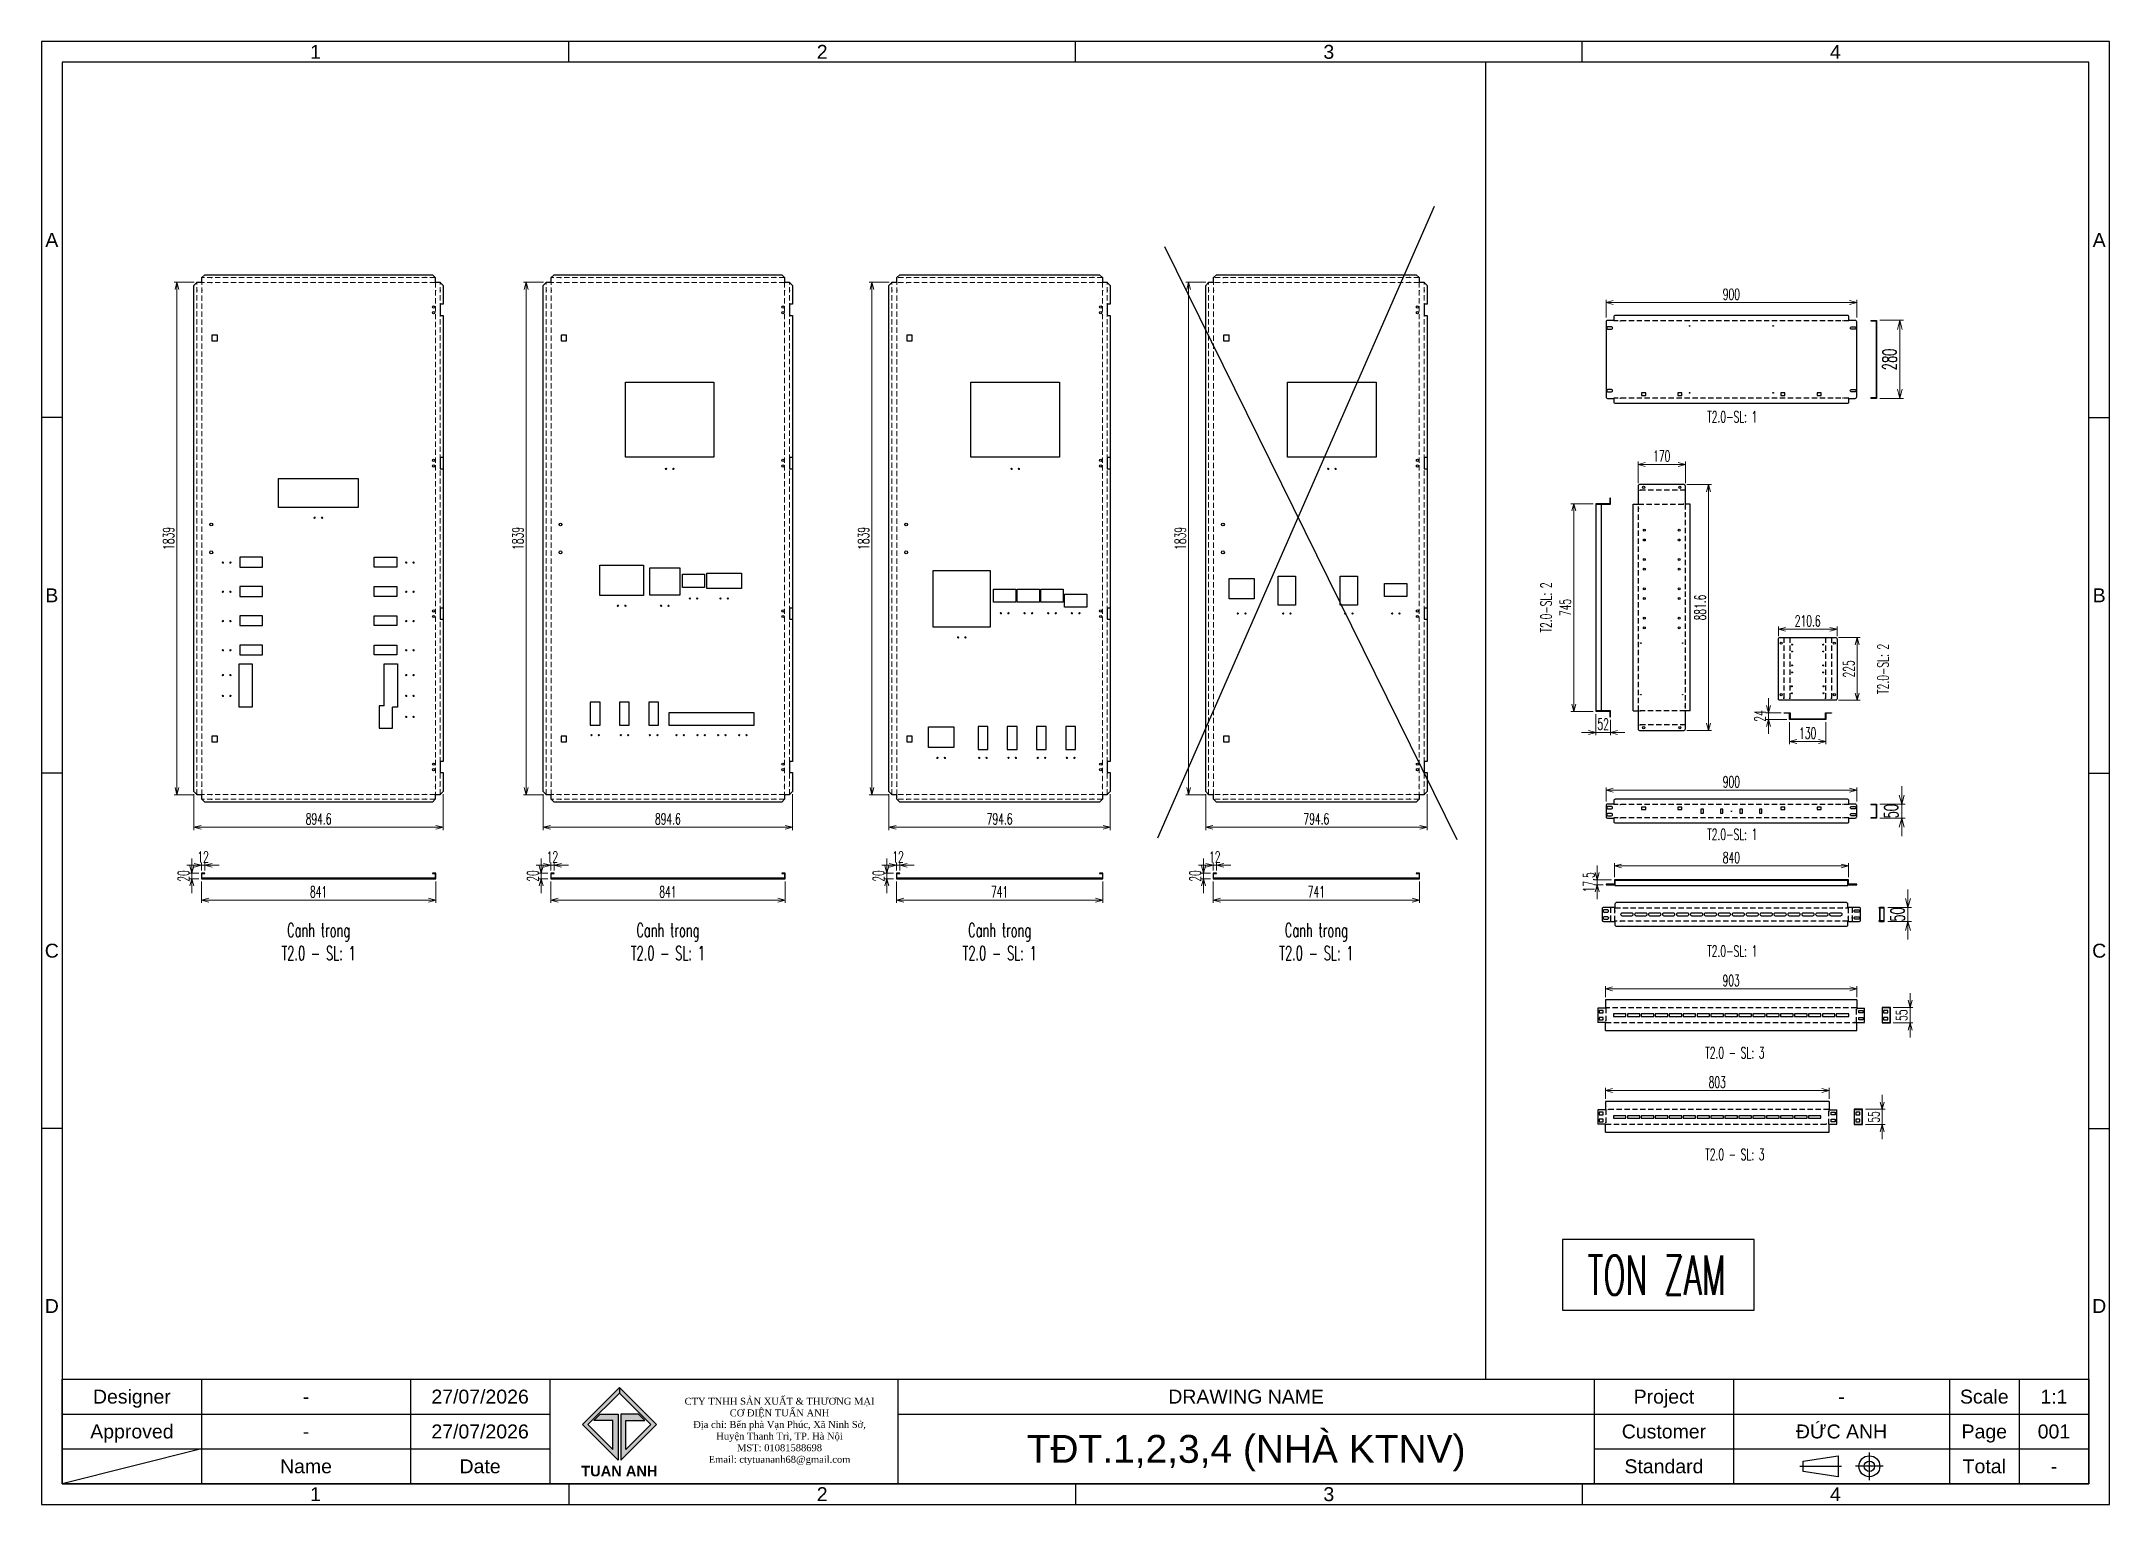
# Model space of a CAD drawing. Header units: millimetres. Extents: x 173893 to 258446, y -176540 to -123824.
# Drawn here: x 237996 to 245421, y -143583 to -138333 of the extents above; entities that cross this region are included whole.
import ezdxf
from ezdxf.enums import TextEntityAlignment as Align

# ---------------------------------------------------------------- set-up
doc = ezdxf.new("R2010")
doc.units = ezdxf.units.MM
doc.header["$LTSCALE"] = 3
doc.linetypes.add('HIDDEN', pattern=[9.525, 6.35, -3.175])
doc.layers.add('@.0.DM. NÉT CHÍNH', color=7, linetype='Continuous', lineweight=25)
doc.layers.add('@.DM. NÉT ĐỨT', color=8, linetype='HIDDEN', lineweight=9)
doc.layers.add('@.DIM', color=8, linetype='Continuous', transparency=0.2)
doc.layers.add('@.DM. KÍCH THƯỚC', color=8, linetype='Continuous', transparency=0.2)
for name, color, linetype in [('@.DM. NÉT CHÍNH', 7, 'Continuous'), ('@.HIDDEN', 8, 'HIDDEN'), ('@.TEXT', 7, 'Continuous'), ('@.VISIBLE', 7, 'Continuous'), ('dim', 7, 'Continuous'), ('Thiet bi', 7, 'Continuous')]:
    doc.layers.add(name, color=color, linetype=linetype)
doc.styles.add('Ann_w01', font='romans.shx', dxfattribs={"width": 0.6, "bigfont": 'chineset.shx'})
doc.styles.add('Arial', font='arial.ttf')
doc.dimstyles.new('Dim 01_SC20', dxfattribs={"dimscale": 20, "dimtxt": 2, "dimasz": 1.3, "dimexe": 0.5, "dimexo": 0.5, "dimgap": 0.5, "dimtad": 1, "dimdec": 1, "dimzin": 12, "dimdsep": 46, "dimtxsty": 'Ann_w01', "dimblk": 'OPEN30', "dimcen": 1.5, "dimclrd": 6, "dimclre": 6, "dimclrt": 3, "dimadec": 1, "dimazin": 3, "dimtm": 1e-09, "dimtfac": 1, "dimtdec": 1, "dimtix": 1, "dimtmove": 0, "dimatfit": 3, "dimldrblk": 'OPEN30', "dimfxl": 1, "dimtolj": 1, "dimlwd": 0, "dimlwe": 0, "dimarcsym": 0})
doc.dimstyles.new('Dim 01_SC25', dxfattribs={"dimscale": 25, "dimtxt": 2, "dimasz": 1.3, "dimexe": 0.5, "dimexo": 0.5, "dimgap": 0.5, "dimtad": 1, "dimdec": 1, "dimzin": 12, "dimdsep": 46, "dimtxsty": 'Ann_w01', "dimblk": 'OPEN30', "dimcen": 1.5, "dimclrd": 6, "dimclre": 6, "dimclrt": 3, "dimadec": 1, "dimazin": 3, "dimtm": 1e-09, "dimtfac": 1, "dimtdec": 1, "dimtix": 1, "dimtmove": 0, "dimatfit": 3, "dimldrblk": 'OPEN30', "dimfxl": 1, "dimtolj": 1, "dimlwd": 0, "dimlwe": 0, "dimarcsym": 0})

msp = doc.modelspace()

# ---------------------------------------------------------------- texts
at = {"layer": '@.0.DM. NÉT CHÍNH', "color": 1, "style": 'Ann_w01', "width": 0.6}
for s, p in [('Canh trong', (238991.09, -141521.48)), ('Canh trong', (240245.07, -141521.48)), ('Canh trong', (241436.01, -141521.48)), ('Canh trong', (242572.95, -141521.48)), ('T2.0 - SL: 1', (238991.09, -141604.81)), ('T2.0 - SL: 1', (240245.07, -141604.81)), ('T2.0 - SL: 1', (241436.01, -141604.81)), ('T2.0 - SL: 1', (242572.95, -141604.81))]:
    msp.add_text(s, height=50, dxfattribs=at).set_placement(p, align=Align.MIDDLE_CENTER)
at = {"layer": '@.VISIBLE', "color": 1, "style": 'Ann_w01', "width": 0.6}
for p in [(244066, -139680.26), (244066, -141178.31), (244066, -141596.92)]:
    msp.add_text('T2.0-SL: 1', height=40, dxfattribs=at).set_placement(p, align=Align.MIDDLE_CENTER)
for p in [(243397.73, -140364.28), (244607.38, -140584.58)]:
    msp.add_text('T2.0-SL: 2', height=40, rotation=90, dxfattribs=at).set_placement(p, align=Align.MIDDLE_CENTER)
at = {"layer": '@.VISIBLE', "color": 1, "char_height": 40, "attachment_point": 1, "style": 'Ann_w01'}
for insert in [(243968.86, -141941.84), (243968.86, -142306.8)]:
    msp.add_mtext('\\A1;T2.0 - SL: 3', dxfattribs=dict(at, insert=insert))
at = {"layer": 'dim', "color": 2, "style": 'Ann_w01', "width": 0.6}
msp.add_text('TON ZAM', height=140.003, dxfattribs=at).set_placement((243794.74, -142759.8), align=Align.MIDDLE_CENTER)

# ---------------------------------------------------------------- blocks, each defined once
blk = doc.blocks.new('_Open30')
at = {"color": 0, "linetype": 'ByBlock', "lineweight": -2}
for p, q in [((-1, 0.27), (0, 0)), ((0, 0), (-1, -0.27)), ((0, 0), (-1, 0))]:
    blk.add_line(p, q, dxfattribs=at)
blk = doc.blocks.new('*D413')
at = {"layer": '@.DM. KÍCH THƯỚC', "color": 6, "lineweight": 0, "transparency": 16777216}
for p, q in [((238570.6, -141347.4), (238570.6, -141424.3)), ((239411.6, -141347.4), (239411.6, -141424.3)), ((238596.6, -141414.3), (239385.6, -141414.3))]:
    blk.add_line(p, q, dxfattribs=at)
at = {"layer": 'Defpoints', "color": 0, "transparency": 16777216}
for p in [(238570.6, -141337.4), (239411.6, -141337.4), (239411.6, -141414.3)]:
    blk.add_point(p, dxfattribs=at)
at = {"layer": '@.DM. KÍCH THƯỚC', "color": 6, "lineweight": 0, "transparency": 16777216, "xscale": 26, "yscale": 26, "zscale": 26, "rotation": 180}
blk.add_blockref('_Open30', (238570.6, -141414.3), dxfattribs=at)
at = {"layer": '@.DM. KÍCH THƯỚC', "color": 6, "lineweight": 0, "transparency": 16777216, "xscale": 26, "yscale": 26, "zscale": 26}
blk.add_blockref('_Open30', (239411.6, -141414.3), dxfattribs=at)
at = {"layer": '@.DM. KÍCH THƯỚC', "color": 3, "transparency": 16777216, "insert": (238991.1, -141384.3), "char_height": 40, "attachment_point": 5, "style": 'Ann_w01'}
blk.add_mtext('\\A1;841', dxfattribs=at)
blk = doc.blocks.new('*D414')
at = {"layer": '@.DM. KÍCH THƯỚC', "color": 6, "lineweight": 0, "transparency": 16777216}
for p, q in [((238536.3, -141291.4), (238536.3, -141265.4)), ((238560.6, -141317.4), (238526.3, -141317.4)), ((238560.6, -141337.4), (238526.3, -141337.4)), ((238536.3, -141337.4), (238536.3, -141317.4)), ((238536.3, -141363.4), (238536.3, -141389.4))]:
    blk.add_line(p, q, dxfattribs=at)
at = {"layer": 'Defpoints', "color": 0, "transparency": 16777216}
for p in [(238536.3, -141317.4), (238570.6, -141317.4), (238570.6, -141337.4)]:
    blk.add_point(p, dxfattribs=at)
at = {"layer": '@.DM. KÍCH THƯỚC', "color": 6, "lineweight": 0, "transparency": 16777216, "xscale": 26, "yscale": 26, "zscale": 26}
for p, rotation in [((238536.3, -141317.4), 270), ((238536.3, -141337.4), 90)]:
    blk.add_blockref('_Open30', p, dxfattribs=dict(at, rotation=rotation))
at = {"layer": '@.DM. KÍCH THƯỚC', "color": 3, "transparency": 16777216, "insert": (238506.3, -141327.4), "char_height": 40, "attachment_point": 5, "rotation": 90, "style": 'Ann_w01'}
blk.add_mtext('\\A1;20', dxfattribs=at)
blk = doc.blocks.new('*D415')
at = {"layer": '@.DM. KÍCH THƯỚC', "color": 6, "lineweight": 0, "transparency": 16777216}
for p, q in [((238544.6, -141289.3), (238518.6, -141289.3)), ((238570.6, -141307.4), (238570.6, -141279.3)), ((238570.6, -141289.3), (238582.6, -141289.3)), ((238582.6, -141307.4), (238582.6, -141279.3)), ((238608.6, -141289.3), (238634.6, -141289.3))]:
    blk.add_line(p, q, dxfattribs=at)
at = {"layer": 'Defpoints', "color": 0, "transparency": 16777216}
for p in [(238582.6, -141289.3), (238570.6, -141317.4), (238582.6, -141317.4)]:
    blk.add_point(p, dxfattribs=at)
at = {"layer": '@.DM. KÍCH THƯỚC', "color": 6, "lineweight": 0, "transparency": 16777216, "xscale": 26, "yscale": 26, "zscale": 26}
blk.add_blockref('_Open30', (238570.6, -141289.3), dxfattribs=at)
at = {"layer": '@.DM. KÍCH THƯỚC', "color": 6, "lineweight": 0, "transparency": 16777216, "xscale": 26, "yscale": 26, "zscale": 26, "rotation": 180}
blk.add_blockref('_Open30', (238582.6, -141289.3), dxfattribs=at)
at = {"layer": '@.DM. KÍCH THƯỚC', "color": 3, "transparency": 16777216, "insert": (238576.6, -141259.3), "char_height": 40, "attachment_point": 5, "style": 'Ann_w01'}
blk.add_mtext('\\A1;12', dxfattribs=at)
blk = doc.blocks.new('*D416')
at = {"layer": '@.DM. KÍCH THƯỚC', "color": 6, "lineweight": 0, "transparency": 16777216}
for p, q in [((238544.5, -139196.9), (238472.7, -139196.9)), ((238482.7, -141009.9), (238482.7, -139222.9)), ((238544.5, -141035.9), (238472.7, -141035.9))]:
    blk.add_line(p, q, dxfattribs=at)
at = {"layer": 'Defpoints', "color": 0, "transparency": 16777216}
for p in [(238482.7, -139196.9), (238554.5, -139196.9), (238554.5, -141035.9)]:
    blk.add_point(p, dxfattribs=at)
at = {"layer": '@.DM. KÍCH THƯỚC', "color": 6, "lineweight": 0, "transparency": 16777216, "xscale": 26, "yscale": 26, "zscale": 26}
for p, rotation in [((238482.7, -139196.9), 90), ((238482.7, -141035.9), 270)]:
    blk.add_blockref('_Open30', p, dxfattribs=dict(at, rotation=rotation))
at = {"layer": '@.DM. KÍCH THƯỚC', "color": 3, "transparency": 16777216, "insert": (238452.7, -140116.4), "char_height": 40, "attachment_point": 5, "rotation": 90, "style": 'Ann_w01'}
blk.add_mtext('\\A1;1839', dxfattribs=at)
blk = doc.blocks.new('*D417')
at = {"layer": '@.DM. KÍCH THƯỚC', "color": 6, "lineweight": 0, "transparency": 16777216}
for p, q in [((238543.8, -141033.9), (238543.8, -141162.9)), ((239438.4, -141033.9), (239438.4, -141162.9)), ((238569.8, -141152.9), (239412.4, -141152.9))]:
    blk.add_line(p, q, dxfattribs=at)
at = {"layer": 'Defpoints', "color": 0, "transparency": 16777216}
for p in [(238543.8, -141023.9), (239438.4, -141023.9), (239438.4, -141152.9)]:
    blk.add_point(p, dxfattribs=at)
at = {"layer": '@.DM. KÍCH THƯỚC', "color": 6, "lineweight": 0, "transparency": 16777216, "xscale": 26, "yscale": 26, "zscale": 26, "rotation": 180}
blk.add_blockref('_Open30', (238543.8, -141152.9), dxfattribs=at)
at = {"layer": '@.DM. KÍCH THƯỚC', "color": 6, "lineweight": 0, "transparency": 16777216, "xscale": 26, "yscale": 26, "zscale": 26}
blk.add_blockref('_Open30', (239438.4, -141152.9), dxfattribs=at)
at = {"layer": '@.DM. KÍCH THƯỚC', "color": 3, "transparency": 16777216, "insert": (238991.1, -141122.9), "char_height": 40, "attachment_point": 5, "style": 'Ann_w01'}
blk.add_mtext('\\A1;894.6', dxfattribs=at)
blk = doc.blocks.new('*D447')
at = {"layer": '@.DM. KÍCH THƯỚC', "color": 6, "lineweight": 0, "transparency": 16777216}
for p, q in [((241065.5, -141347.4), (241065.5, -141424.3)), ((241806.5, -141347.4), (241806.5, -141424.3)), ((241091.5, -141414.3), (241780.5, -141414.3))]:
    blk.add_line(p, q, dxfattribs=at)
at = {"layer": 'Defpoints', "color": 0, "transparency": 16777216}
for p in [(241065.5, -141337.4), (241806.5, -141337.4), (241806.5, -141414.3)]:
    blk.add_point(p, dxfattribs=at)
at = {"layer": '@.DM. KÍCH THƯỚC', "color": 6, "lineweight": 0, "transparency": 16777216, "xscale": 26, "yscale": 26, "zscale": 26, "rotation": 180}
blk.add_blockref('_Open30', (241065.5, -141414.3), dxfattribs=at)
at = {"layer": '@.DM. KÍCH THƯỚC', "color": 6, "lineweight": 0, "transparency": 16777216, "xscale": 26, "yscale": 26, "zscale": 26}
blk.add_blockref('_Open30', (241806.5, -141414.3), dxfattribs=at)
at = {"layer": '@.DM. KÍCH THƯỚC', "color": 3, "transparency": 16777216, "insert": (241436, -141384.3), "char_height": 40, "attachment_point": 5, "style": 'Ann_w01'}
blk.add_mtext('\\A1;741', dxfattribs=at)
blk = doc.blocks.new('*D448')
at = {"layer": '@.DM. KÍCH THƯỚC', "color": 6, "lineweight": 0, "transparency": 16777216}
for p, q in [((241031.3, -141291.4), (241031.3, -141265.4)), ((241055.5, -141317.4), (241021.3, -141317.4)), ((241055.5, -141337.4), (241021.3, -141337.4)), ((241031.3, -141337.4), (241031.3, -141317.4)), ((241031.3, -141363.4), (241031.3, -141389.4))]:
    blk.add_line(p, q, dxfattribs=at)
at = {"layer": 'Defpoints', "color": 0, "transparency": 16777216}
for p in [(241031.3, -141317.4), (241065.5, -141317.4), (241065.5, -141337.4)]:
    blk.add_point(p, dxfattribs=at)
at = {"layer": '@.DM. KÍCH THƯỚC', "color": 6, "lineweight": 0, "transparency": 16777216, "xscale": 26, "yscale": 26, "zscale": 26}
for p, rotation in [((241031.3, -141317.4), 270), ((241031.3, -141337.4), 90)]:
    blk.add_blockref('_Open30', p, dxfattribs=dict(at, rotation=rotation))
at = {"layer": '@.DM. KÍCH THƯỚC', "color": 3, "transparency": 16777216, "insert": (241001.3, -141327.4), "char_height": 40, "attachment_point": 5, "rotation": 90, "style": 'Ann_w01'}
blk.add_mtext('\\A1;20', dxfattribs=at)
blk = doc.blocks.new('*D449')
at = {"layer": '@.DM. KÍCH THƯỚC', "color": 6, "lineweight": 0, "transparency": 16777216}
for p, q in [((241039.5, -141289.3), (241013.5, -141289.3)), ((241065.5, -141307.4), (241065.5, -141279.3)), ((241065.5, -141289.3), (241077.5, -141289.3)), ((241077.5, -141307.4), (241077.5, -141279.3)), ((241103.5, -141289.3), (241129.5, -141289.3))]:
    blk.add_line(p, q, dxfattribs=at)
at = {"layer": 'Defpoints', "color": 0, "transparency": 16777216}
for p in [(241077.5, -141289.3), (241065.5, -141317.4), (241077.5, -141317.4)]:
    blk.add_point(p, dxfattribs=at)
at = {"layer": '@.DM. KÍCH THƯỚC', "color": 6, "lineweight": 0, "transparency": 16777216, "xscale": 26, "yscale": 26, "zscale": 26}
blk.add_blockref('_Open30', (241065.5, -141289.3), dxfattribs=at)
at = {"layer": '@.DM. KÍCH THƯỚC', "color": 6, "lineweight": 0, "transparency": 16777216, "xscale": 26, "yscale": 26, "zscale": 26, "rotation": 180}
blk.add_blockref('_Open30', (241077.5, -141289.3), dxfattribs=at)
at = {"layer": '@.DM. KÍCH THƯỚC', "color": 3, "transparency": 16777216, "insert": (241071.5, -141259.3), "char_height": 40, "attachment_point": 5, "style": 'Ann_w01'}
blk.add_mtext('\\A1;12', dxfattribs=at)
blk = doc.blocks.new('*D450')
at = {"layer": '@.DM. KÍCH THƯỚC', "color": 6, "lineweight": 0, "transparency": 16777216}
for p, q in [((241039.4, -139196.9), (240967.7, -139196.9)), ((240977.7, -141009.9), (240977.7, -139222.9)), ((241039.4, -141035.9), (240967.7, -141035.9))]:
    blk.add_line(p, q, dxfattribs=at)
at = {"layer": 'Defpoints', "color": 0, "transparency": 16777216}
for p in [(240977.7, -139196.9), (241049.4, -139196.9), (241049.4, -141035.9)]:
    blk.add_point(p, dxfattribs=at)
at = {"layer": '@.DM. KÍCH THƯỚC', "color": 6, "lineweight": 0, "transparency": 16777216, "xscale": 26, "yscale": 26, "zscale": 26}
for p, rotation in [((240977.7, -139196.9), 90), ((240977.7, -141035.9), 270)]:
    blk.add_blockref('_Open30', p, dxfattribs=dict(at, rotation=rotation))
at = {"layer": '@.DM. KÍCH THƯỚC', "color": 3, "transparency": 16777216, "insert": (240947.7, -140116.4), "char_height": 40, "attachment_point": 5, "rotation": 90, "style": 'Ann_w01'}
blk.add_mtext('\\A1;1839', dxfattribs=at)
blk = doc.blocks.new('*D451')
at = {"layer": '@.DM. KÍCH THƯỚC', "color": 6, "lineweight": 0, "transparency": 16777216}
for p, q in [((241038.7, -141033.9), (241038.7, -141162.9)), ((241833.3, -141033.9), (241833.3, -141162.9)), ((241064.7, -141152.9), (241807.3, -141152.9))]:
    blk.add_line(p, q, dxfattribs=at)
at = {"layer": 'Defpoints', "color": 0, "transparency": 16777216}
for p in [(241038.7, -141023.9), (241833.3, -141023.9), (241833.3, -141152.9)]:
    blk.add_point(p, dxfattribs=at)
at = {"layer": '@.DM. KÍCH THƯỚC', "color": 6, "lineweight": 0, "transparency": 16777216, "xscale": 26, "yscale": 26, "zscale": 26, "rotation": 180}
blk.add_blockref('_Open30', (241038.7, -141152.9), dxfattribs=at)
at = {"layer": '@.DM. KÍCH THƯỚC', "color": 6, "lineweight": 0, "transparency": 16777216, "xscale": 26, "yscale": 26, "zscale": 26}
blk.add_blockref('_Open30', (241833.3, -141152.9), dxfattribs=at)
at = {"layer": '@.DM. KÍCH THƯỚC', "color": 3, "transparency": 16777216, "insert": (241436, -141122.9), "char_height": 40, "attachment_point": 5, "style": 'Ann_w01'}
blk.add_mtext('\\A1;794.6', dxfattribs=at)
blk = doc.blocks.new('*D478')
at = {"layer": '@.DM. KÍCH THƯỚC', "color": 6, "lineweight": 0, "transparency": 16777216}
for p, q in [((239824.6, -141347.4), (239824.6, -141424.3)), ((240665.6, -141347.4), (240665.6, -141424.3)), ((239850.6, -141414.3), (240639.6, -141414.3))]:
    blk.add_line(p, q, dxfattribs=at)
at = {"layer": 'Defpoints', "color": 0, "transparency": 16777216}
for p in [(239824.6, -141337.4), (240665.6, -141337.4), (240665.6, -141414.3)]:
    blk.add_point(p, dxfattribs=at)
at = {"layer": '@.DM. KÍCH THƯỚC', "color": 6, "lineweight": 0, "transparency": 16777216, "xscale": 26, "yscale": 26, "zscale": 26, "rotation": 180}
blk.add_blockref('_Open30', (239824.6, -141414.3), dxfattribs=at)
at = {"layer": '@.DM. KÍCH THƯỚC', "color": 6, "lineweight": 0, "transparency": 16777216, "xscale": 26, "yscale": 26, "zscale": 26}
blk.add_blockref('_Open30', (240665.6, -141414.3), dxfattribs=at)
at = {"layer": '@.DM. KÍCH THƯỚC', "color": 3, "transparency": 16777216, "insert": (240245.1, -141384.3), "char_height": 40, "attachment_point": 5, "style": 'Ann_w01'}
blk.add_mtext('\\A1;841', dxfattribs=at)
blk = doc.blocks.new('*D479')
at = {"layer": '@.DM. KÍCH THƯỚC', "color": 6, "lineweight": 0, "transparency": 16777216}
for p, q in [((239790.3, -141291.4), (239790.3, -141265.4)), ((239814.6, -141317.4), (239780.3, -141317.4)), ((239814.6, -141337.4), (239780.3, -141337.4)), ((239790.3, -141337.4), (239790.3, -141317.4)), ((239790.3, -141363.4), (239790.3, -141389.4))]:
    blk.add_line(p, q, dxfattribs=at)
at = {"layer": 'Defpoints', "color": 0, "transparency": 16777216}
for p in [(239790.3, -141317.4), (239824.6, -141317.4), (239824.6, -141337.4)]:
    blk.add_point(p, dxfattribs=at)
at = {"layer": '@.DM. KÍCH THƯỚC', "color": 6, "lineweight": 0, "transparency": 16777216, "xscale": 26, "yscale": 26, "zscale": 26}
for p, rotation in [((239790.3, -141317.4), 270), ((239790.3, -141337.4), 90)]:
    blk.add_blockref('_Open30', p, dxfattribs=dict(at, rotation=rotation))
at = {"layer": '@.DM. KÍCH THƯỚC', "color": 3, "transparency": 16777216, "insert": (239760.3, -141327.4), "char_height": 40, "attachment_point": 5, "rotation": 90, "style": 'Ann_w01'}
blk.add_mtext('\\A1;20', dxfattribs=at)
blk = doc.blocks.new('*D480')
at = {"layer": '@.DM. KÍCH THƯỚC', "color": 6, "lineweight": 0, "transparency": 16777216}
for p, q in [((239798.6, -141289.3), (239772.6, -141289.3)), ((239824.6, -141307.4), (239824.6, -141279.3)), ((239824.6, -141289.3), (239836.6, -141289.3)), ((239836.6, -141307.4), (239836.6, -141279.3)), ((239862.6, -141289.3), (239888.6, -141289.3))]:
    blk.add_line(p, q, dxfattribs=at)
at = {"layer": 'Defpoints', "color": 0, "transparency": 16777216}
for p in [(239836.6, -141289.3), (239824.6, -141317.4), (239836.6, -141317.4)]:
    blk.add_point(p, dxfattribs=at)
at = {"layer": '@.DM. KÍCH THƯỚC', "color": 6, "lineweight": 0, "transparency": 16777216, "xscale": 26, "yscale": 26, "zscale": 26}
blk.add_blockref('_Open30', (239824.6, -141289.3), dxfattribs=at)
at = {"layer": '@.DM. KÍCH THƯỚC', "color": 6, "lineweight": 0, "transparency": 16777216, "xscale": 26, "yscale": 26, "zscale": 26, "rotation": 180}
blk.add_blockref('_Open30', (239836.6, -141289.3), dxfattribs=at)
at = {"layer": '@.DM. KÍCH THƯỚC', "color": 3, "transparency": 16777216, "insert": (239830.6, -141259.3), "char_height": 40, "attachment_point": 5, "style": 'Ann_w01'}
blk.add_mtext('\\A1;12', dxfattribs=at)
blk = doc.blocks.new('*D481')
at = {"layer": '@.DM. KÍCH THƯỚC', "color": 6, "lineweight": 0, "transparency": 16777216}
for p, q in [((239798.5, -139196.9), (239726.7, -139196.9)), ((239736.7, -141009.9), (239736.7, -139222.9)), ((239798.5, -141035.9), (239726.7, -141035.9))]:
    blk.add_line(p, q, dxfattribs=at)
at = {"layer": 'Defpoints', "color": 0, "transparency": 16777216}
for p in [(239736.7, -139196.9), (239808.5, -139196.9), (239808.5, -141035.9)]:
    blk.add_point(p, dxfattribs=at)
at = {"layer": '@.DM. KÍCH THƯỚC', "color": 6, "lineweight": 0, "transparency": 16777216, "xscale": 26, "yscale": 26, "zscale": 26}
for p, rotation in [((239736.7, -139196.9), 90), ((239736.7, -141035.9), 270)]:
    blk.add_blockref('_Open30', p, dxfattribs=dict(at, rotation=rotation))
at = {"layer": '@.DM. KÍCH THƯỚC', "color": 3, "transparency": 16777216, "insert": (239706.7, -140116.4), "char_height": 40, "attachment_point": 5, "rotation": 90, "style": 'Ann_w01'}
blk.add_mtext('\\A1;1839', dxfattribs=at)
blk = doc.blocks.new('*D482')
at = {"layer": '@.DM. KÍCH THƯỚC', "color": 6, "lineweight": 0, "transparency": 16777216}
for p, q in [((239797.8, -141033.9), (239797.8, -141162.9)), ((240692.4, -141033.9), (240692.4, -141162.9)), ((239823.8, -141152.9), (240666.4, -141152.9))]:
    blk.add_line(p, q, dxfattribs=at)
at = {"layer": 'Defpoints', "color": 0, "transparency": 16777216}
for p in [(239797.8, -141023.9), (240692.4, -141023.9), (240692.4, -141152.9)]:
    blk.add_point(p, dxfattribs=at)
at = {"layer": '@.DM. KÍCH THƯỚC', "color": 6, "lineweight": 0, "transparency": 16777216, "xscale": 26, "yscale": 26, "zscale": 26, "rotation": 180}
blk.add_blockref('_Open30', (239797.8, -141152.9), dxfattribs=at)
at = {"layer": '@.DM. KÍCH THƯỚC', "color": 6, "lineweight": 0, "transparency": 16777216, "xscale": 26, "yscale": 26, "zscale": 26}
blk.add_blockref('_Open30', (240692.4, -141152.9), dxfattribs=at)
at = {"layer": '@.DM. KÍCH THƯỚC', "color": 3, "transparency": 16777216, "insert": (240245.1, -141122.9), "char_height": 40, "attachment_point": 5, "style": 'Ann_w01'}
blk.add_mtext('\\A1;894.6', dxfattribs=at)
blk = doc.blocks.new('*D483')
at = {"layer": '@.DM. KÍCH THƯỚC', "color": 6, "lineweight": 0, "transparency": 16777216}
for p, q in [((242202.5, -141347.4), (242202.5, -141424.3)), ((242943.5, -141347.4), (242943.5, -141424.3)), ((242228.5, -141414.3), (242917.5, -141414.3))]:
    blk.add_line(p, q, dxfattribs=at)
at = {"layer": 'Defpoints', "color": 0, "transparency": 16777216}
for p in [(242202.5, -141337.4), (242943.5, -141337.4), (242943.5, -141414.3)]:
    blk.add_point(p, dxfattribs=at)
at = {"layer": '@.DM. KÍCH THƯỚC', "color": 6, "lineweight": 0, "transparency": 16777216, "xscale": 26, "yscale": 26, "zscale": 26, "rotation": 180}
blk.add_blockref('_Open30', (242202.5, -141414.3), dxfattribs=at)
at = {"layer": '@.DM. KÍCH THƯỚC', "color": 6, "lineweight": 0, "transparency": 16777216, "xscale": 26, "yscale": 26, "zscale": 26}
blk.add_blockref('_Open30', (242943.5, -141414.3), dxfattribs=at)
at = {"layer": '@.DM. KÍCH THƯỚC', "color": 3, "transparency": 16777216, "insert": (242573, -141384.3), "char_height": 40, "attachment_point": 5, "style": 'Ann_w01'}
blk.add_mtext('\\A1;741', dxfattribs=at)
blk = doc.blocks.new('*D484')
at = {"layer": '@.DM. KÍCH THƯỚC', "color": 6, "lineweight": 0, "transparency": 16777216}
for p, q in [((242168.2, -141291.4), (242168.2, -141265.4)), ((242192.5, -141317.4), (242158.2, -141317.4)), ((242192.5, -141337.4), (242158.2, -141337.4)), ((242168.2, -141337.4), (242168.2, -141317.4)), ((242168.2, -141363.4), (242168.2, -141389.4))]:
    blk.add_line(p, q, dxfattribs=at)
at = {"layer": 'Defpoints', "color": 0, "transparency": 16777216}
for p in [(242168.2, -141317.4), (242202.5, -141317.4), (242202.5, -141337.4)]:
    blk.add_point(p, dxfattribs=at)
at = {"layer": '@.DM. KÍCH THƯỚC', "color": 6, "lineweight": 0, "transparency": 16777216, "xscale": 26, "yscale": 26, "zscale": 26}
for p, rotation in [((242168.2, -141317.4), 270), ((242168.2, -141337.4), 90)]:
    blk.add_blockref('_Open30', p, dxfattribs=dict(at, rotation=rotation))
at = {"layer": '@.DM. KÍCH THƯỚC', "color": 3, "transparency": 16777216, "insert": (242138.2, -141327.4), "char_height": 40, "attachment_point": 5, "rotation": 90, "style": 'Ann_w01'}
blk.add_mtext('\\A1;20', dxfattribs=at)
blk = doc.blocks.new('*D485')
at = {"layer": '@.DM. KÍCH THƯỚC', "color": 6, "lineweight": 0, "transparency": 16777216}
for p, q in [((242176.5, -141289.3), (242150.5, -141289.3)), ((242202.5, -141307.4), (242202.5, -141279.3)), ((242202.5, -141289.3), (242214.5, -141289.3)), ((242214.5, -141307.4), (242214.5, -141279.3)), ((242240.5, -141289.3), (242266.5, -141289.3))]:
    blk.add_line(p, q, dxfattribs=at)
at = {"layer": 'Defpoints', "color": 0, "transparency": 16777216}
for p in [(242214.5, -141289.3), (242202.5, -141317.4), (242214.5, -141317.4)]:
    blk.add_point(p, dxfattribs=at)
at = {"layer": '@.DM. KÍCH THƯỚC', "color": 6, "lineweight": 0, "transparency": 16777216, "xscale": 26, "yscale": 26, "zscale": 26}
blk.add_blockref('_Open30', (242202.5, -141289.3), dxfattribs=at)
at = {"layer": '@.DM. KÍCH THƯỚC', "color": 6, "lineweight": 0, "transparency": 16777216, "xscale": 26, "yscale": 26, "zscale": 26, "rotation": 180}
blk.add_blockref('_Open30', (242214.5, -141289.3), dxfattribs=at)
at = {"layer": '@.DM. KÍCH THƯỚC', "color": 3, "transparency": 16777216, "insert": (242208.5, -141259.3), "char_height": 40, "attachment_point": 5, "style": 'Ann_w01'}
blk.add_mtext('\\A1;12', dxfattribs=at)
blk = doc.blocks.new('*D486')
at = {"layer": '@.DM. KÍCH THƯỚC', "color": 6, "lineweight": 0, "transparency": 16777216}
for p, q in [((242176.4, -139196.9), (242104.6, -139196.9)), ((242114.6, -141009.9), (242114.6, -139222.9)), ((242176.4, -141035.9), (242104.6, -141035.9))]:
    blk.add_line(p, q, dxfattribs=at)
at = {"layer": 'Defpoints', "color": 0, "transparency": 16777216}
for p in [(242114.6, -139196.9), (242186.4, -139196.9), (242186.4, -141035.9)]:
    blk.add_point(p, dxfattribs=at)
at = {"layer": '@.DM. KÍCH THƯỚC', "color": 6, "lineweight": 0, "transparency": 16777216, "xscale": 26, "yscale": 26, "zscale": 26}
for p, rotation in [((242114.6, -139196.9), 90), ((242114.6, -141035.9), 270)]:
    blk.add_blockref('_Open30', p, dxfattribs=dict(at, rotation=rotation))
at = {"layer": '@.DM. KÍCH THƯỚC', "color": 3, "transparency": 16777216, "insert": (242084.6, -140116.4), "char_height": 40, "attachment_point": 5, "rotation": 90, "style": 'Ann_w01'}
blk.add_mtext('\\A1;1839', dxfattribs=at)
blk = doc.blocks.new('*D487')
at = {"layer": '@.DM. KÍCH THƯỚC', "color": 6, "lineweight": 0, "transparency": 16777216}
for p, q in [((242175.7, -141033.9), (242175.7, -141162.9)), ((242970.3, -141033.9), (242970.3, -141162.9)), ((242201.7, -141152.9), (242944.3, -141152.9))]:
    blk.add_line(p, q, dxfattribs=at)
at = {"layer": 'Defpoints', "color": 0, "transparency": 16777216}
for p in [(242175.7, -141023.9), (242970.3, -141023.9), (242970.3, -141152.9)]:
    blk.add_point(p, dxfattribs=at)
at = {"layer": '@.DM. KÍCH THƯỚC', "color": 6, "lineweight": 0, "transparency": 16777216, "xscale": 26, "yscale": 26, "zscale": 26, "rotation": 180}
blk.add_blockref('_Open30', (242175.7, -141152.9), dxfattribs=at)
at = {"layer": '@.DM. KÍCH THƯỚC', "color": 6, "lineweight": 0, "transparency": 16777216, "xscale": 26, "yscale": 26, "zscale": 26}
blk.add_blockref('_Open30', (242970.3, -141152.9), dxfattribs=at)
at = {"layer": '@.DM. KÍCH THƯỚC', "color": 3, "transparency": 16777216, "insert": (242573, -141122.9), "char_height": 40, "attachment_point": 5, "style": 'Ann_w01'}
blk.add_mtext('\\A1;794.6', dxfattribs=at)
blk = doc.blocks.new('Oval 20x9')
at = {"layer": '@.VISIBLE', "color": 2}
blk.add_lwpolyline([(-5.5, -4.5), (5.5, -4.5, 0.414214), (10, 0), (10, 0, 0.414214), (5.5, 4.5), (-5.5, 4.5, 0.414214), (-10, 0), (-10, 0, 0.414214)], format="xyb", close=True, dxfattribs=at)
blk = doc.blocks.new('*D516')
at = {"layer": 'Defpoints', "color": 0, "transparency": 16777216}
for p in [(243612.9, -141019.8), (243612.9, -141069.8), (244512.9, -141069.8)]:
    blk.add_point(p, dxfattribs=at)
at = {"layer": 'dim', "color": 6, "lineweight": 0, "transparency": 16777216}
for p, q in [((243612.9, -141059.8), (243612.9, -141009.8)), ((244486.9, -141019.8), (243638.9, -141019.8)), ((244512.9, -141059.8), (244512.9, -141009.8))]:
    blk.add_line(p, q, dxfattribs=at)
at = {"layer": 'dim', "color": 6, "lineweight": 0, "transparency": 16777216, "xscale": 26, "yscale": 26, "zscale": 26, "rotation": 180}
blk.add_blockref('_Open30', (243612.9, -141019.8), dxfattribs=at)
at = {"layer": 'dim', "color": 6, "lineweight": 0, "transparency": 16777216, "xscale": 26, "yscale": 26, "zscale": 26}
blk.add_blockref('_Open30', (244512.9, -141019.8), dxfattribs=at)
at = {"layer": 'dim', "color": 3, "transparency": 16777216, "insert": (244062.9, -140989.8), "char_height": 40, "attachment_point": 5, "style": 'Ann_w01'}
blk.add_mtext('\\A1;900', dxfattribs=at)
blk = doc.blocks.new('*D517')
at = {"layer": 'Defpoints', "color": 0, "transparency": 16777216}
for p in [(244482.9, -141291.6), (243642.9, -141341.5), (244482.9, -141341.5)]:
    blk.add_point(p, dxfattribs=at)
at = {"layer": 'dim', "color": 6, "lineweight": 0, "transparency": 16777216}
for p, q in [((243642.9, -141331.5), (243642.9, -141281.6)), ((243668.9, -141291.6), (244456.9, -141291.6)), ((244482.9, -141331.5), (244482.9, -141281.6))]:
    blk.add_line(p, q, dxfattribs=at)
at = {"layer": 'dim', "color": 6, "lineweight": 0, "transparency": 16777216, "xscale": 26, "yscale": 26, "zscale": 26, "rotation": 180}
blk.add_blockref('_Open30', (243642.9, -141291.6), dxfattribs=at)
at = {"layer": 'dim', "color": 6, "lineweight": 0, "transparency": 16777216, "xscale": 26, "yscale": 26, "zscale": 26}
blk.add_blockref('_Open30', (244482.9, -141291.6), dxfattribs=at)
at = {"layer": 'dim', "color": 3, "transparency": 16777216, "insert": (244062.9, -141261.6), "char_height": 40, "attachment_point": 5, "style": 'Ann_w01'}
blk.add_mtext('\\A1;840', dxfattribs=at)
blk = doc.blocks.new('*D518')
at = {"layer": 'Defpoints', "color": 0, "transparency": 16777216}
for p in [(243581.1, -141341.5), (243612.9, -141359), (243642.9, -141341.5)]:
    blk.add_point(p, dxfattribs=at)
at = {"layer": 'dim', "color": 6, "lineweight": 0, "transparency": 16777216}
for p, q in [((243581.1, -141315.5), (243581.1, -141289.5)), ((243632.9, -141341.5), (243571.1, -141341.5)), ((243602.9, -141359), (243571.1, -141359)), ((243581.1, -141359), (243581.1, -141341.5)), ((243581.1, -141385), (243581.1, -141411))]:
    blk.add_line(p, q, dxfattribs=at)
at = {"layer": 'dim', "color": 6, "lineweight": 0, "transparency": 16777216, "xscale": 26, "yscale": 26, "zscale": 26}
for p, rotation in [((243581.1, -141341.5), 270), ((243581.1, -141359), 90)]:
    blk.add_blockref('_Open30', p, dxfattribs=dict(at, rotation=rotation))
at = {"layer": 'dim', "color": 3, "transparency": 16777216, "insert": (243551.1, -141350.2), "char_height": 40, "attachment_point": 5, "rotation": 90, "style": 'Ann_w01'}
blk.add_mtext('\\A1;17.5', dxfattribs=at)
blk = doc.blocks.new('*D519')
at = {"layer": '@.DM. NÉT CHÍNH', "color": 6, "linetype": 'Continuous', "lineweight": 0, "transparency": 16777216}
for p, q in [((244596.1, -141069.8), (244686.9, -141069.8)), ((244674.4, -141037.3), (244674.4, -141004.8)), ((244674.4, -141119.8), (244674.4, -141069.8)), ((244596.1, -141119.8), (244686.9, -141119.8)), ((244674.4, -141152.3), (244674.4, -141184.8))]:
    blk.add_line(p, q, dxfattribs=at)
at = {"layer": 'Defpoints', "color": 0, "linetype": 'Continuous', "transparency": 16777216}
for p in [(244583.6, -141069.8), (244674.4, -141069.8), (244583.6, -141119.8)]:
    blk.add_point(p, dxfattribs=at)
at = {"layer": '@.DM. NÉT CHÍNH', "color": 6, "linetype": 'Continuous', "lineweight": 0, "transparency": 16777216, "xscale": 32.5, "yscale": 32.5, "zscale": 32.5}
for p, rotation in [((244674.4, -141069.8), 270), ((244674.4, -141119.8), 90)]:
    blk.add_blockref('_Open30', p, dxfattribs=dict(at, rotation=rotation))
at = {"layer": '@.DM. NÉT CHÍNH', "color": 3, "linetype": 'Continuous', "transparency": 16777216, "insert": (244636.9, -141094.8), "char_height": 50, "attachment_point": 5, "rotation": 90, "style": 'Ann_w01'}
blk.add_mtext('\\A1;50', dxfattribs=at)
blk = doc.blocks.new('*D520')
at = {"layer": '@.DM. NÉT CHÍNH', "color": 6, "linetype": 'Continuous', "lineweight": 0, "transparency": 16777216}
for p, q in [((244624.4, -141440.5), (244709.4, -141440.5)), ((244696.9, -141408), (244696.9, -141375.5)), ((244696.9, -141490.5), (244696.9, -141440.5)), ((244624.4, -141490.5), (244709.4, -141490.5)), ((244696.9, -141523), (244696.9, -141555.5))]:
    blk.add_line(p, q, dxfattribs=at)
at = {"layer": 'Defpoints', "color": 0, "linetype": 'Continuous', "transparency": 16777216}
for p in [(244611.9, -141440.5), (244696.9, -141440.5), (244611.9, -141490.5)]:
    blk.add_point(p, dxfattribs=at)
at = {"layer": '@.DM. NÉT CHÍNH', "color": 6, "linetype": 'Continuous', "lineweight": 0, "transparency": 16777216, "xscale": 32.5, "yscale": 32.5, "zscale": 32.5}
for p, rotation in [((244696.9, -141440.5), 270), ((244696.9, -141490.5), 90)]:
    blk.add_blockref('_Open30', p, dxfattribs=dict(at, rotation=rotation))
at = {"layer": '@.DM. NÉT CHÍNH', "color": 3, "linetype": 'Continuous', "transparency": 16777216, "insert": (244659.4, -141465.5), "char_height": 50, "attachment_point": 5, "rotation": 90, "style": 'Ann_w01'}
blk.add_mtext('\\A1;50', dxfattribs=at)
blk = doc.blocks.new('*D521')
at = {"layer": 'Defpoints', "color": 0, "transparency": 16777216}
for p in [(244271.9, -140765.6), (244401.9, -140765.6), (244401.9, -140845.2)]:
    blk.add_point(p, dxfattribs=at)
at = {"layer": 'dim', "color": 6, "lineweight": 0, "transparency": 16777216}
for p, q in [((244271.9, -140775.6), (244271.9, -140855.2)), ((244401.9, -140775.6), (244401.9, -140855.2)), ((244297.9, -140845.2), (244375.9, -140845.2))]:
    blk.add_line(p, q, dxfattribs=at)
at = {"layer": 'dim', "color": 6, "lineweight": 0, "transparency": 16777216, "xscale": 26, "yscale": 26, "zscale": 26, "rotation": 180}
blk.add_blockref('_Open30', (244271.9, -140845.2), dxfattribs=at)
at = {"layer": 'dim', "color": 6, "lineweight": 0, "transparency": 16777216, "xscale": 26, "yscale": 26, "zscale": 26}
blk.add_blockref('_Open30', (244401.9, -140845.2), dxfattribs=at)
at = {"layer": 'dim', "color": 3, "transparency": 16777216, "insert": (244336.9, -140815.2), "char_height": 40, "attachment_point": 5, "style": 'Ann_w01'}
blk.add_mtext('\\A1;130', dxfattribs=at)
blk = doc.blocks.new('*D522')
at = {"layer": 'Defpoints', "color": 0, "transparency": 16777216}
for p in [(244195.8, -140765.6), (244251.9, -140741.6), (244271.9, -140765.6)]:
    blk.add_point(p, dxfattribs=at)
at = {"layer": 'dim', "color": 6, "lineweight": 0, "transparency": 16777216}
for p, q in [((244195.8, -140715.6), (244195.8, -140689.6)), ((244241.9, -140741.6), (244185.8, -140741.6)), ((244261.9, -140765.6), (244185.8, -140765.6)), ((244195.8, -140741.6), (244195.8, -140765.6)), ((244195.8, -140791.6), (244195.8, -140817.6))]:
    blk.add_line(p, q, dxfattribs=at)
at = {"layer": 'dim', "color": 6, "lineweight": 0, "transparency": 16777216, "xscale": 26, "yscale": 26, "zscale": 26}
for p, rotation in [((244195.8, -140741.6), 270), ((244195.8, -140765.6), 90)]:
    blk.add_blockref('_Open30', p, dxfattribs=dict(at, rotation=rotation))
at = {"layer": 'dim', "color": 3, "transparency": 16777216, "insert": (244165.8, -140753.6), "char_height": 40, "attachment_point": 5, "rotation": 90, "style": 'Ann_w01'}
blk.add_mtext('\\A1;24', dxfattribs=at)
blk = doc.blocks.new('*D523')
at = {"layer": 'Defpoints', "color": 0, "transparency": 16777216}
for p in [(244437.2, -140472.1), (244514.8, -140472.1), (244437.2, -140697.1)]:
    blk.add_point(p, dxfattribs=at)
at = {"layer": 'dim', "color": 6, "lineweight": 0, "transparency": 16777216}
for p, q in [((244447.2, -140472.1), (244524.8, -140472.1)), ((244514.8, -140671.1), (244514.8, -140498.1)), ((244447.2, -140697.1), (244524.8, -140697.1))]:
    blk.add_line(p, q, dxfattribs=at)
at = {"layer": 'dim', "color": 6, "lineweight": 0, "transparency": 16777216, "xscale": 26, "yscale": 26, "zscale": 26}
for p, rotation in [((244514.8, -140472.1), 90), ((244514.8, -140697.1), 270)]:
    blk.add_blockref('_Open30', p, dxfattribs=dict(at, rotation=rotation))
at = {"layer": 'dim', "color": 3, "transparency": 16777216, "insert": (244484.8, -140584.6), "char_height": 40, "attachment_point": 5, "rotation": 90, "style": 'Ann_w01'}
blk.add_mtext('\\A1;225', dxfattribs=at)
blk = doc.blocks.new('*D524')
at = {"layer": 'Defpoints', "color": 0, "transparency": 16777216}
for p in [(244231.6, -140442.5), (244231.6, -140477.1), (244442.2, -140477.1)]:
    blk.add_point(p, dxfattribs=at)
at = {"layer": 'dim', "color": 6, "lineweight": 0, "transparency": 16777216}
for p, q in [((244231.6, -140467.1), (244231.6, -140432.5)), ((244416.2, -140442.5), (244257.6, -140442.5)), ((244442.2, -140467.1), (244442.2, -140432.5))]:
    blk.add_line(p, q, dxfattribs=at)
at = {"layer": 'dim', "color": 6, "lineweight": 0, "transparency": 16777216, "xscale": 26, "yscale": 26, "zscale": 26, "rotation": 180}
blk.add_blockref('_Open30', (244231.6, -140442.5), dxfattribs=at)
at = {"layer": 'dim', "color": 6, "lineweight": 0, "transparency": 16777216, "xscale": 26, "yscale": 26, "zscale": 26}
blk.add_blockref('_Open30', (244442.2, -140442.5), dxfattribs=at)
at = {"layer": 'dim', "color": 3, "transparency": 16777216, "insert": (244336.9, -140412.5), "char_height": 40, "attachment_point": 5, "style": 'Ann_w01'}
blk.add_mtext('\\A1;210.6', dxfattribs=at)
blk = doc.blocks.new('*D527')
at = {"layer": 'Defpoints', "color": 0, "transparency": 16777216}
for p in [(243497.1, -139991.8), (243576.6, -139991.8), (243576.6, -140736.8)]:
    blk.add_point(p, dxfattribs=at)
at = {"layer": 'dim', "color": 6, "lineweight": 0, "transparency": 16777216}
for p, q in [((243566.6, -139991.8), (243487.1, -139991.8)), ((243497.1, -140710.8), (243497.1, -140017.8)), ((243566.6, -140736.8), (243487.1, -140736.8))]:
    blk.add_line(p, q, dxfattribs=at)
at = {"layer": 'dim', "color": 6, "lineweight": 0, "transparency": 16777216, "xscale": 26, "yscale": 26, "zscale": 26}
for p, rotation in [((243497.1, -139991.8), 90), ((243497.1, -140736.8), 270)]:
    blk.add_blockref('_Open30', p, dxfattribs=dict(at, rotation=rotation))
at = {"layer": 'dim', "color": 3, "transparency": 16777216, "insert": (243467.1, -140364.3), "char_height": 40, "attachment_point": 5, "rotation": 90, "style": 'Ann_w01'}
blk.add_mtext('\\A1;745', dxfattribs=at)
blk = doc.blocks.new('*D528')
at = {"layer": 'Defpoints', "color": 0, "transparency": 16777216}
for p in [(243576.6, -140736.8), (243628.6, -140756.8), (243576.6, -140812.9)]:
    blk.add_point(p, dxfattribs=at)
at = {"layer": 'dim', "color": 6, "lineweight": 0, "transparency": 16777216}
for p, q in [((243576.6, -140746.8), (243576.6, -140822.9)), ((243628.6, -140766.8), (243628.6, -140822.9)), ((243550.6, -140812.9), (243524.6, -140812.9)), ((243628.6, -140812.9), (243576.6, -140812.9)), ((243654.6, -140812.9), (243680.6, -140812.9))]:
    blk.add_line(p, q, dxfattribs=at)
at = {"layer": 'dim', "color": 6, "lineweight": 0, "transparency": 16777216, "xscale": 26, "yscale": 26, "zscale": 26}
blk.add_blockref('_Open30', (243576.6, -140812.9), dxfattribs=at)
at = {"layer": 'dim', "color": 6, "lineweight": 0, "transparency": 16777216, "xscale": 26, "yscale": 26, "zscale": 26, "rotation": 180}
blk.add_blockref('_Open30', (243628.6, -140812.9), dxfattribs=at)
at = {"layer": 'dim', "color": 3, "transparency": 16777216, "insert": (243602.6, -140782.9), "char_height": 40, "attachment_point": 5, "style": 'Ann_w01'}
blk.add_mtext('\\A1;52', dxfattribs=at)
blk = doc.blocks.new('*D525')
at = {"layer": 'Defpoints', "color": 0, "transparency": 16777216}
for p in [(243897.9, -139850.9), (243727.9, -139928.5), (243897.9, -139928.5)]:
    blk.add_point(p, dxfattribs=at)
at = {"layer": 'dim', "color": 6, "lineweight": 0, "transparency": 16777216}
for p, q in [((243727.9, -139918.5), (243727.9, -139840.9)), ((243753.9, -139850.9), (243871.9, -139850.9)), ((243897.9, -139918.5), (243897.9, -139840.9))]:
    blk.add_line(p, q, dxfattribs=at)
at = {"layer": 'dim', "color": 6, "lineweight": 0, "transparency": 16777216, "xscale": 26, "yscale": 26, "zscale": 26, "rotation": 180}
blk.add_blockref('_Open30', (243727.9, -139850.9), dxfattribs=at)
at = {"layer": 'dim', "color": 6, "lineweight": 0, "transparency": 16777216, "xscale": 26, "yscale": 26, "zscale": 26}
blk.add_blockref('_Open30', (243897.9, -139850.9), dxfattribs=at)
at = {"layer": 'dim', "color": 3, "transparency": 16777216, "insert": (243812.9, -139820.9), "char_height": 40, "attachment_point": 5, "style": 'Ann_w01'}
blk.add_mtext('\\A1;170', dxfattribs=at)
blk = doc.blocks.new('*D526')
at = {"layer": 'Defpoints', "color": 0, "transparency": 16777216}
for p in [(243892.9, -139923.5), (243892.9, -140805.1), (243981.1, -140805.1)]:
    blk.add_point(p, dxfattribs=at)
at = {"layer": 'dim', "color": 6, "lineweight": 0, "transparency": 16777216}
for p, q in [((243902.9, -139923.5), (243991.1, -139923.5)), ((243981.1, -139949.5), (243981.1, -140779.1)), ((243902.9, -140805.1), (243991.1, -140805.1))]:
    blk.add_line(p, q, dxfattribs=at)
at = {"layer": 'dim', "color": 6, "lineweight": 0, "transparency": 16777216, "xscale": 26, "yscale": 26, "zscale": 26}
for p, rotation in [((243981.1, -139923.5), 90), ((243981.1, -140805.1), 270)]:
    blk.add_blockref('_Open30', p, dxfattribs=dict(at, rotation=rotation))
at = {"layer": 'dim', "color": 3, "transparency": 16777216, "insert": (243951.1, -140364.3), "char_height": 40, "attachment_point": 5, "rotation": 90, "style": 'Ann_w01'}
blk.add_mtext('\\A1;881.6', dxfattribs=at)
blk = doc.blocks.new('*D533')
at = {"layer": 'Defpoints', "color": 0, "transparency": 16777216}
for p in [(243612.9, -139270.3), (243612.9, -139333.9), (244512.9, -139333.9)]:
    blk.add_point(p, dxfattribs=at)
at = {"layer": 'dim', "color": 6, "lineweight": 0, "transparency": 16777216}
for p, q in [((243612.9, -139323.9), (243612.9, -139260.3)), ((244486.9, -139270.3), (243638.9, -139270.3)), ((244512.9, -139323.9), (244512.9, -139260.3))]:
    blk.add_line(p, q, dxfattribs=at)
at = {"layer": 'dim', "color": 6, "lineweight": 0, "transparency": 16777216, "xscale": 26, "yscale": 26, "zscale": 26, "rotation": 180}
blk.add_blockref('_Open30', (243612.9, -139270.3), dxfattribs=at)
at = {"layer": 'dim', "color": 6, "lineweight": 0, "transparency": 16777216, "xscale": 26, "yscale": 26, "zscale": 26}
blk.add_blockref('_Open30', (244512.9, -139270.3), dxfattribs=at)
at = {"layer": 'dim', "color": 3, "transparency": 16777216, "insert": (244062.9, -139240.3), "char_height": 40, "attachment_point": 5, "style": 'Ann_w01'}
blk.add_mtext('\\A1;900', dxfattribs=at)
blk = doc.blocks.new('*D574')
at = {"layer": '@.DM. NÉT CHÍNH', "color": 6, "linetype": 'Continuous', "lineweight": 0, "transparency": 16777216}
for p, q in [((244596.1, -139333.9), (244680.3, -139333.9)), ((244667.8, -139581.4), (244667.8, -139366.4)), ((244596.1, -139613.9), (244680.3, -139613.9))]:
    blk.add_line(p, q, dxfattribs=at)
at = {"layer": 'Defpoints', "color": 0, "linetype": 'Continuous', "transparency": 16777216}
for p in [(244583.6, -139333.9), (244667.8, -139333.9), (244583.6, -139613.9)]:
    blk.add_point(p, dxfattribs=at)
at = {"layer": '@.DM. NÉT CHÍNH', "color": 6, "linetype": 'Continuous', "lineweight": 0, "transparency": 16777216, "xscale": 32.5, "yscale": 32.5, "zscale": 32.5}
for p, rotation in [((244667.8, -139333.9), 90), ((244667.8, -139613.9), 270)]:
    blk.add_blockref('_Open30', p, dxfattribs=dict(at, rotation=rotation))
at = {"layer": '@.DM. NÉT CHÍNH', "color": 3, "linetype": 'Continuous', "transparency": 16777216, "insert": (244630.3, -139473.9), "char_height": 50, "attachment_point": 5, "rotation": 90, "style": 'Ann_w01'}
blk.add_mtext('\\A1;280', dxfattribs=at)
blk = doc.blocks.new('Standard ISO')
at = {"color": 6}
for p, q in [((-6, 0), (0, 0)), ((6, 0), (2, 0)), ((4, -2), (4, 2))]:
    blk.add_line(p, q, dxfattribs=at)
blk.add_lwpolyline([(-0.5, 1.5), (-0.5, -1.5), (-5.5, -0.75), (-5.5, 0.75), (-0.5, 1.5)])
for radius in [1.5, 0.75]:
    blk.add_circle((4, 0), radius)
blk = doc.blocks.new('A$C4dbb82d6')
at = {"layer": '@.VISIBLE'}
h = blk.add_hatch(color=30, dxfattribs=at)
h.dxf.hatch_style = 1
h.paths.add_polyline_path([(0.21, 4.97), (3.62, 1.56), (3.62, 5.97), (1.92, 5.97), (1.3, 5.35), (3.12, 5.35), (3.12, 2.59), (0.74, 4.97), (3.75, 7.98), (3.75, 8.51)])
h = blk.add_hatch(color=150, dxfattribs=at)
h.dxf.hatch_style = 1
h.paths.add_polyline_path([(6.76, 4.97), (4.37, 2.59), (4.37, 5.35), (6.2, 5.35), (5.58, 5.97), (3.88, 5.97), (3.88, 1.56), (7.29, 4.97), (3.75, 8.51), (3.75, 7.98)])
at = {"layer": '@.VISIBLE', "color": 30}
blk.add_lwpolyline([(3.62, 5.97), (3.62, 1.56), (0.21, 4.97), (3.75, 8.51), (3.75, 7.98), (0.74, 4.97), (3.12, 2.59), (3.12, 5.35), (1.3, 5.35), (1.92, 5.97)], close=True, dxfattribs=at)
at = {"layer": '@.VISIBLE', "color": 150}
blk.add_lwpolyline([(3.88, 5.97), (3.88, 1.56), (7.29, 4.97), (3.75, 8.51), (3.75, 7.98), (6.76, 4.97), (4.37, 2.59), (4.37, 5.35), (6.2, 5.35), (5.58, 5.97)], close=True, dxfattribs=at)
at = {"layer": '@.VISIBLE', "color": 30, "insert": (3.75, 0.51), "char_height": 1, "attachment_point": 5, "style": 'Ann_w01'}
blk.add_mtext_dynamic_manual_height_columns('{\\fArial|b1|i0|c0|p34;\\W1;TUAN ANH}', width=7.5, gutter_width=49.6, heights=[0], dxfattribs=at)
blk = doc.blocks.new('KHUNG BAN VE (Made by Tung)')
at = {"layer": '@.VISIBLE', "color": 8}
for p, q in [((75.75, 207), (75.75, 210)), ((148.5, 207), (148.5, 210)), ((221.25, 207), (221.25, 210)), ((3, 156), (0, 156)), ((294, 156), (297, 156)), ((3, 105), (0, 105)), ((294, 105), (297, 105)), ((3, 54), (0, 54)), ((294, 54), (297, 54)), ((23, 18), (23, 3)), ((53, 18), (53, 3)), ((73, 18), (73, 3)), ((123, 18), (123, 3)), ((223, 18), (223, 3)), ((243, 18), (243, 3)), ((274, 18), (274, 3)), ((284, 18), (284, 3)), ((3, 13), (73, 13)), ((123, 13), (294, 13)), ((3, 8), (73, 8)), ((23, 8), (3, 3)), ((223, 8), (294, 8)), ((75.75, 3), (75.75, 0)), ((148.5, 3), (148.5, 0)), ((221.25, 3), (221.25, 0))]:
    blk.add_line(p, q, dxfattribs=at)
for points in [[(0, 0), (297, 0), (297, 210), (0, 210)], [(3, 3), (294, 3), (294, 207), (3, 207)], [(3, 18), (294, 18), (294, 3), (3, 3)]]:
    blk.add_lwpolyline(points, close=True, dxfattribs=at)
at = {"xscale": 1.5, "yscale": 1.5, "zscale": 1.5}
blk.add_blockref('A$C4dbb82d6', (77.375, 4.041), dxfattribs=at)
blk.add_blockref('Standard ISO', (258.5, 5.5))
at = {"layer": '@.TEXT', "color": 1, "style": 'Arial'}
for s, p in [('1', (39.375, 208.5)), ('2', (112.125, 208.5)), ('3', (184.875, 208.5)), ('4', (257.625, 208.5)), ('A', (1.5, 181.5)), ('A', (295.5, 181.5)), ('B', (1.5, 130.5)), ('B', (295.5, 130.5)), ('C', (1.5, 79.5)), ('C', (295.5, 79.5)), ('D', (1.5, 28.5)), ('D', (295.5, 28.5)), ('27/07/2026', (63, 15.5)), ('27/07/2026', (63, 10.5)), ('1', (39.375, 1.5)), ('2', (112.125, 1.5)), ('3', (184.875, 1.5)), ('4', (257.625, 1.5))]:
    blk.add_text(s, height=2, dxfattribs=at).set_placement(p, align=Align.MIDDLE_CENTER)
at = {"layer": '@.TEXT', "color": 2, "style": 'Arial'}
for s, p in [('Designer', (13, 15.5)), ('DRAWING NAME', (173, 15.5)), ('Project', (233, 15.5)), ('Scale', (279, 15.5)), ('Approved', (13, 10.5)), ('Customer', (233, 10.5)), ('Page', (279, 10.5)), ('Name', (38, 5.5)), ('Date', (63, 5.5)), ('Standard', (233, 5.5)), ('Total', (279, 5.5))]:
    blk.add_text(s, height=2, dxfattribs=at).set_placement(p, align=Align.MIDDLE_CENTER)
at = {"layer": '@.TEXT', "color": 1, "style": 'Arial'}
for tag, height, p in [('DESIGNER_NAME', 2, (38, 15.5)), ('PROJECT_CODE', 2, (258.5, 15.5)), ('SCALE', 2, (289, 15.5)), ('APPROVED_NAME', 2, (38, 10.5)), ('DRAWING_NAME', 4, (173, 8)), ('CUSTOMER_NAME', 2, (258.5, 10.5)), ('PAGE', 2, (289, 10.5)), ('TOTAL', 2, (289, 5.5))]:
    blk.add_attdef(tag, text='', height=height, dxfattribs=at).set_placement(p, align=Align.MIDDLE_CENTER)
at = {"layer": '@.VISIBLE', "color": 30, "insert": (106, 10.5), "char_height": 1, "attachment_point": 5, "style": 'Ann_w01'}
blk.add_mtext_dynamic_manual_height_columns('{\\fTimes New Roman|b0|i0|c0|p18;\\W1;CTY TNHH SẢN XUẤT & THƯƠNG MẠI CƠ ĐIỆN TUẤN ANH\\PĐịa chỉ: Bến phà Vạn Phúc, Xã Ninh Sở, Huyện Thanh Trì, TP. Hà Nội\\PMST: 01081588698\\PEmail: ctytuananh68@gmail.com}', width=28.70976, gutter_width=99.197, heights=[0], dxfattribs=at)
blk = doc.blocks.new('*D604')
at = {"layer": '@.DIM', "color": 6, "lineweight": 0, "transparency": 16777216}
for p, q in [((244644.2, -141799.6), (244714.6, -141799.6)), ((244704.6, -141773.6), (244704.6, -141747.6)), ((244704.6, -141799.6), (244704.6, -141854.6)), ((244644.2, -141854.6), (244714.6, -141854.6)), ((244704.6, -141880.6), (244704.6, -141906.6))]:
    blk.add_line(p, q, dxfattribs=at)
at = {"layer": 'Defpoints', "color": 0, "transparency": 16777216}
for p in [(244634.2, -141799.6), (244634.2, -141854.6), (244704.6, -141854.6)]:
    blk.add_point(p, dxfattribs=at)
at = {"layer": '@.DIM', "color": 6, "lineweight": 0, "transparency": 16777216, "xscale": 26, "yscale": 26, "zscale": 26}
for p, rotation in [((244704.6, -141799.6), 270), ((244704.6, -141854.6), 90)]:
    blk.add_blockref('_Open30', p, dxfattribs=dict(at, rotation=rotation))
at = {"layer": '@.DIM', "color": 3, "transparency": 16777216, "insert": (244674.6, -141827.1), "char_height": 40, "attachment_point": 5, "rotation": 90, "style": 'Ann_w01'}
blk.add_mtext('\\A1;55', dxfattribs=at)
blk = doc.blocks.new('*D605')
at = {"layer": '@.DIM', "color": 6, "lineweight": 0, "transparency": 16777216}
for p, q in [((243610.6, -141762.2), (243610.6, -141722.4)), ((244487.6, -141732.4), (243636.6, -141732.4)), ((244513.6, -141762.2), (244513.6, -141722.4))]:
    blk.add_line(p, q, dxfattribs=at)
at = {"layer": 'Defpoints', "color": 0, "transparency": 16777216}
for p in [(243610.6, -141732.4), (243610.6, -141772.2), (244513.6, -141772.2)]:
    blk.add_point(p, dxfattribs=at)
at = {"layer": '@.DIM', "color": 6, "lineweight": 0, "transparency": 16777216, "xscale": 26, "yscale": 26, "zscale": 26, "rotation": 180}
blk.add_blockref('_Open30', (243610.6, -141732.4), dxfattribs=at)
at = {"layer": '@.DIM', "color": 6, "lineweight": 0, "transparency": 16777216, "xscale": 26, "yscale": 26, "zscale": 26}
blk.add_blockref('_Open30', (244513.6, -141732.4), dxfattribs=at)
at = {"layer": '@.DIM', "color": 3, "transparency": 16777216, "insert": (244062.1, -141702.4), "char_height": 40, "attachment_point": 5, "style": 'Ann_w01'}
blk.add_mtext('\\A1;903', dxfattribs=at)
blk = doc.blocks.new('*D606')
at = {"layer": '@.DIM', "color": 6, "lineweight": 0, "transparency": 16777216}
for p, q in [((244604.6, -142138.6), (244604.6, -142112.6)), ((244544.2, -142164.6), (244614.6, -142164.6)), ((244604.6, -142164.6), (244604.6, -142219.6)), ((244544.2, -142219.6), (244614.6, -142219.6)), ((244604.6, -142245.6), (244604.6, -142271.6))]:
    blk.add_line(p, q, dxfattribs=at)
at = {"layer": 'Defpoints', "color": 0, "transparency": 16777216}
for p in [(244534.2, -142164.6), (244534.2, -142219.6), (244604.6, -142219.6)]:
    blk.add_point(p, dxfattribs=at)
at = {"layer": '@.DIM', "color": 6, "lineweight": 0, "transparency": 16777216, "xscale": 26, "yscale": 26, "zscale": 26}
for p, rotation in [((244604.6, -142164.6), 270), ((244604.6, -142219.6), 90)]:
    blk.add_blockref('_Open30', p, dxfattribs=dict(at, rotation=rotation))
at = {"layer": '@.DIM', "color": 3, "transparency": 16777216, "insert": (244574.6, -142192.1), "char_height": 40, "attachment_point": 5, "rotation": 90, "style": 'Ann_w01'}
blk.add_mtext('\\A1;55', dxfattribs=at)
blk = doc.blocks.new('*D607')
at = {"layer": '@.DIM', "color": 6, "lineweight": 0, "transparency": 16777216}
for p, q in [((243610.6, -142127.2), (243610.6, -142087.4)), ((244387.6, -142097.4), (243636.6, -142097.4)), ((244413.6, -142127.2), (244413.6, -142087.4))]:
    blk.add_line(p, q, dxfattribs=at)
at = {"layer": 'Defpoints', "color": 0, "transparency": 16777216}
for p in [(243610.6, -142097.4), (243610.6, -142137.2), (244413.6, -142137.2)]:
    blk.add_point(p, dxfattribs=at)
at = {"layer": '@.DIM', "color": 6, "lineweight": 0, "transparency": 16777216, "xscale": 26, "yscale": 26, "zscale": 26, "rotation": 180}
blk.add_blockref('_Open30', (243610.6, -142097.4), dxfattribs=at)
at = {"layer": '@.DIM', "color": 6, "lineweight": 0, "transparency": 16777216, "xscale": 26, "yscale": 26, "zscale": 26}
blk.add_blockref('_Open30', (244413.6, -142097.4), dxfattribs=at)
at = {"layer": '@.DIM', "color": 3, "transparency": 16777216, "insert": (244012.1, -142067.4), "char_height": 40, "attachment_point": 5, "style": 'Ann_w01'}
blk.add_mtext('\\A1;803', dxfattribs=at)

# ---------------------------------------------------------------- dimensions: what is measured, and where the dimension line sits
at = {"layer": '@.DIM'}
for base, p1, p2, picture, middle in [((243610.59, -141732.43), (244513.59, -141772.23), (243610.59, -141772.23), '*D605', (244062.09, -141702.43)), ((243610.59, -142097.39), (244413.59, -142137.2), (243610.59, -142137.2), '*D607', (244012.09, -142067.39))]:
    dim = msp.add_linear_dim(base=base, p1=p1, p2=p2, dimstyle='Dim 01_SC20', dxfattribs=at)
    dim.commit()
    dim.dimension.update_dxf_attribs({"geometry": picture, "text_midpoint": middle})
for base, p1, p2, picture, middle in [((244704.58, -141854.63), (244634.2, -141799.63), (244634.2, -141854.63), '*D604', (244674.58, -141827.13)), ((244604.58, -142219.6), (244534.2, -142164.6), (244534.2, -142219.6), '*D606', (244574.58, -142192.1))]:
    dim = msp.add_linear_dim(base=base, p1=p1, p2=p2, angle=90, dimstyle='Dim 01_SC20', dxfattribs=at)
    dim.commit()
    dim.dimension.update_dxf_attribs({"geometry": picture, "text_midpoint": middle})
at = {"layer": '@.DM. KÍCH THƯỚC'}
for base, p1, p2, picture, middle in [((238482.74, -139196.9), (238554.49, -141035.9), (238554.49, -139196.9), '*D416', (238452.74, -140116.4)), ((239736.72, -139196.9), (239808.47, -141035.9), (239808.47, -139196.9), '*D481', (239706.72, -140116.4)), ((240977.67, -139196.9), (241049.41, -141035.9), (241049.41, -139196.9), '*D450', (240947.67, -140116.4)), ((242114.61, -139196.9), (242186.35, -141035.9), (242186.35, -139196.9), '*D486', (242084.61, -140116.4)), ((238536.33, -141317.42), (238570.59, -141337.42), (238570.59, -141317.42), '*D414', (238506.33, -141327.42)), ((239790.31, -141317.42), (239824.57, -141337.42), (239824.57, -141317.42), '*D479', (239760.31, -141327.42)), ((241031.25, -141317.42), (241065.51, -141337.42), (241065.51, -141317.42), '*D448', (241001.25, -141327.42)), ((242168.2, -141317.42), (242202.45, -141337.42), (242202.45, -141317.42), '*D484', (242138.2, -141327.42))]:
    dim = msp.add_linear_dim(base=base, p1=p1, p2=p2, angle=90, dimstyle='Dim 01_SC20', dxfattribs=at)
    dim.commit()
    dim.dimension.update_dxf_attribs({"geometry": picture, "text_midpoint": middle})
for base, p1, p2, picture, middle in [((239438.39, -141152.88), (238543.79, -141023.9), (239438.39, -141023.9), '*D417', (238991.09, -141122.88)), ((240692.37, -141152.88), (239797.77, -141023.9), (240692.37, -141023.9), '*D482', (240245.07, -141122.88)), ((241833.31, -141152.88), (241038.71, -141023.9), (241833.31, -141023.9), '*D451', (241436.01, -141122.88)), ((242970.25, -141152.88), (242175.65, -141023.9), (242970.25, -141023.9), '*D487', (242572.95, -141122.88)), ((238582.59, -141289.34), (238570.59, -141317.42), (238582.59, -141317.42), '*D415', (238576.59, -141259.34)), ((239836.57, -141289.34), (239824.57, -141317.42), (239836.57, -141317.42), '*D480', (239830.57, -141259.34)), ((241077.51, -141289.34), (241065.51, -141317.42), (241077.51, -141317.42), '*D449', (241071.51, -141259.34)), ((242214.45, -141289.34), (242202.45, -141317.42), (242214.45, -141317.42), '*D485', (242208.45, -141259.34)), ((239411.59, -141414.26), (238570.59, -141337.42), (239411.59, -141337.42), '*D413', (238991.09, -141384.26)), ((240665.57, -141414.26), (239824.57, -141337.42), (240665.57, -141337.42), '*D478', (240245.07, -141384.26)), ((241806.51, -141414.26), (241065.51, -141337.42), (241806.51, -141337.42), '*D447', (241436.01, -141384.26)), ((242943.45, -141414.26), (242202.45, -141337.42), (242943.45, -141337.42), '*D483', (242572.95, -141384.26))]:
    dim = msp.add_linear_dim(base=base, p1=p1, p2=p2, dimstyle='Dim 01_SC20', dxfattribs=at)
    dim.commit()
    dim.dimension.update_dxf_attribs({"geometry": picture, "text_midpoint": middle})
at = {"layer": '@.DM. NÉT CHÍNH', "linetype": 'Continuous'}
for base, p1, p2, picture, middle in [((244667.77, -139333.94), (244583.63, -139613.94), (244583.63, -139333.94), '*D574', (244630.27, -139473.94)), ((244674.37, -141069.82), (244583.63, -141119.82), (244583.63, -141069.82), '*D519', (244636.87, -141094.82)), ((244696.91, -141440.54), (244611.86, -141490.54), (244611.86, -141440.54), '*D520', (244659.41, -141465.54))]:
    dim = msp.add_linear_dim(base=base, p1=p1, p2=p2, angle=90, dimstyle='Dim 01_SC25', dxfattribs=at)
    dim.commit()
    dim.dimension.update_dxf_attribs({"geometry": picture, "text_midpoint": middle})
at = {"layer": 'dim'}
for base, p1, p2, picture, middle in [((243612.92, -139270.35), (244512.92, -139333.94), (243612.92, -139333.94), '*D533', (244062.92, -139240.35)), ((243897.92, -139850.86), (243727.92, -139928.48), (243897.92, -139928.48), '*D525', (243812.92, -139820.86)), ((244231.63, -140442.45), (244442.23, -140477.08), (244231.63, -140477.08), '*D524', (244336.93, -140412.45)), ((243576.59, -140812.89), (243628.59, -140756.78), (243576.59, -140736.78), '*D528', (243602.59, -140782.89)), ((244401.93, -140845.17), (244271.93, -140765.65), (244401.93, -140765.65), '*D521', (244336.93, -140815.17)), ((243612.92, -141019.77), (244512.92, -141069.82), (243612.92, -141069.82), '*D516', (244062.92, -140989.77)), ((244482.92, -141291.57), (243642.92, -141341.49), (244482.92, -141341.49), '*D517', (244062.92, -141261.57))]:
    dim = msp.add_linear_dim(base=base, p1=p1, p2=p2, dimstyle='Dim 01_SC20', dxfattribs=at)
    dim.commit()
    dim.dimension.update_dxf_attribs({"geometry": picture, "text_midpoint": middle})
for base, p1, p2, picture, middle in [((243981.11, -140805.08), (243892.92, -139923.48), (243892.92, -140805.08), '*D526', (243951.11, -140364.28)), ((243497.07, -139991.78), (243576.59, -140736.78), (243576.59, -139991.78), '*D527', (243467.07, -140364.28)), ((244514.85, -140472.08), (244437.23, -140697.08), (244437.23, -140472.08), '*D523', (244484.85, -140584.58)), ((244195.81, -140765.65), (244251.93, -140741.65), (244271.93, -140765.65), '*D522', (244165.81, -140753.65)), ((243581.09, -141341.49), (243612.92, -141358.99), (243642.92, -141341.49), '*D518', (243551.09, -141350.24))]:
    dim = msp.add_linear_dim(base=base, p1=p1, p2=p2, angle=90, dimstyle='Dim 01_SC20', dxfattribs=at)
    dim.commit()
    dim.dimension.update_dxf_attribs({"geometry": picture, "text_midpoint": middle})

# ---------------------------------------------------------------- linework, layer by layer
for p, q in [((244595.86, -141440.54), (244595.86, -141490.54)), ((244594.36, -141453.04), (244595.86, -141453.04)), ((244594.36, -141478.04), (244595.86, -141478.04))]:
    msp.add_line(p, q)
msp.add_lwpolyline([(244591.86, -141440.54), (244591.86, -141442.04), (244610.36, -141442.04), (244610.36, -141489.04), (244591.86, -141489.04), (244591.86, -141490.54)])
msp.add_lwpolyline([(244594.36, -141490.54), (244611.86, -141490.54), (244611.86, -141440.54), (244594.36, -141440.54)], close=True)
at = {"linetype": 'ByBlock', "lineweight": 9}
for centre in [(240238.27, -139866.9), (240264.87, -139866.9), (241478.71, -139866.9), (241505.31, -139866.9), (242615.65, -139866.9), (242642.25, -139866.9), (238976.79, -140042.4), (239003.39, -140042.4), (238647.82, -140202.92), (238674.42, -140202.92), (239305.75, -140202.92), (239332.35, -140202.92), (238647.82, -140307.92), (238674.42, -140307.92), (239305.75, -140307.92), (239332.35, -140307.92), (240323.73, -140331.9), (240350.33, -140331.9), (240433.73, -140331.9, 80.55), (240460.33, -140331.9, 80.55), (240065.73, -140357.9), (240092.33, -140357.9), (240220.73, -140357.9), (240247.33, -140357.9), (241440.72, -140384.9), (241467.32, -140384.9), (241525.72, -140384.9), (241552.32, -140384.9), (241610.72, -140384.9), (241637.32, -140384.9), (241695.72, -140384.9), (241722.32, -140384.9), (242291.65, -140385.8), (242318.25, -140385.8), (242453.65, -140385.8), (242480.25, -140385.8), (242676.65, -140385.8), (242703.25, -140385.8), (242844.65, -140385.8), (242871.25, -140385.8), (238647.82, -140412.92), (238674.42, -140412.92), (239305.75, -140412.92), (239332.35, -140412.92), (241286.72, -140471.4), (241313.32, -140471.4), (238647.82, -140517.92), (238674.42, -140517.92), (239305.75, -140517.92), (239332.35, -140517.92), (238647.82, -140606.7), (238674.42, -140606.7), (239305.75, -140606.7), (239332.35, -140606.7), (238647.82, -140681.7), (238674.42, -140681.7), (239305.75, -140681.7), (239332.35, -140681.7), (239305.75, -140756.7), (239332.35, -140756.7), (239970.78, -140822.36), (239997.38, -140822.36), (240075.78, -140822.36), (240102.38, -140822.36), (240180.78, -140822.36), (240207.38, -140822.36), (240275.78, -140822.36), (240302.38, -140822.36), (240350.78, -140822.36), (240377.38, -140822.36), (240425.78, -140822.36), (240452.38, -140822.36), (240500.78, -140822.36), (240527.38, -140822.36), (241212.82, -140903.75), (241239.42, -140903.75), (241362.82, -140903.75), (241389.42, -140903.75), (241467.82, -140903.75), (241494.42, -140903.75), (241572.82, -140903.75), (241599.42, -140903.75), (241677.82, -140903.75), (241704.42, -140903.75)]:
    msp.add_circle(centre, 2.4, dxfattribs=at)
at = {"layer": '@.0.DM. NÉT CHÍNH'}
for centre in [(238605.59, -140066.4), (239859.57, -140066.4), (241100.51, -140066.4), (242237.45, -140066.4), (238605.59, -140166.4), (239859.57, -140166.4), (241100.51, -140166.4), (242237.45, -140166.4)]:
    msp.add_circle(centre, 5.25, dxfattribs=at)
at = {"layer": '@.DM. NÉT CHÍNH', "linetype": 'Continuous'}
for p, q in [((243179.72, -138408.06), (243179.72, -143133.06)), ((242003.82, -141190.18), (242997.27, -138924.47)), ((242027.64, -139069.39), (243077.86, -141196.25))]:
    msp.add_line(p, q, dxfattribs=at)
at = {"layer": '@.DM. NÉT CHÍNH'}
for p, q in [((238572.39, -139196.9), (238572.39, -139198.2)), ((239409.79, -139196.9), (239409.79, -139198.2)), ((239826.37, -139196.9), (239826.37, -139198.2)), ((240663.77, -139196.9), (240663.77, -139198.2)), ((241067.31, -139196.9), (241067.31, -139198.2)), ((241804.71, -139196.9), (241804.71, -139198.2)), ((242204.25, -139196.9), (242204.25, -139198.2)), ((242941.65, -139196.9), (242941.65, -139198.2)), ((238572.39, -141035.9), (238572.39, -141034.6)), ((239409.79, -141035.9), (239409.79, -141034.6)), ((239826.37, -141035.9), (239826.37, -141034.6)), ((240663.77, -141035.9), (240663.77, -141034.6)), ((241067.31, -141035.9), (241067.31, -141034.6)), ((241804.71, -141035.9), (241804.71, -141034.6)), ((242204.25, -141035.9), (242204.25, -141034.6)), ((242941.65, -141035.9), (242941.65, -141034.6))]:
    msp.add_line(p, q, dxfattribs=at)
at = {"layer": '@.DM. NÉT CHÍNH', "color": 1}
for p, q in [((238605.61, -139180.8), (238607.61, -139180.8)), ((238605.61, -139198.2), (238607.61, -139198.2)), ((239376.56, -139180.8), (239374.56, -139180.8)), ((239376.56, -139198.2), (239374.56, -139198.2)), ((239859.59, -139180.8), (239861.59, -139180.8)), ((239859.59, -139198.2), (239861.59, -139198.2)), ((240630.54, -139180.8), (240628.54, -139180.8)), ((240630.54, -139198.2), (240628.54, -139198.2)), ((241100.54, -139180.8), (241102.54, -139180.8)), ((241100.54, -139198.2), (241102.54, -139198.2)), ((241771.49, -139180.8), (241769.49, -139180.8)), ((241771.49, -139198.2), (241769.49, -139198.2)), ((242237.48, -139180.8), (242239.48, -139180.8)), ((242237.48, -139198.2), (242239.48, -139198.2)), ((242908.43, -139180.8), (242906.43, -139180.8)), ((242908.43, -139198.2), (242906.43, -139198.2)), ((238554.49, -139225.85), (238554.49, -139227.85)), ((238571.89, -139225.85), (238571.89, -139227.85)), ((239410.29, -139225.85), (239410.29, -139227.85)), ((239427.69, -139225.85), (239427.69, -139227.85)), ((239808.47, -139225.85), (239808.47, -139227.85)), ((239825.87, -139225.85), (239825.87, -139227.85)), ((240664.27, -139225.85), (240664.27, -139227.85)), ((240681.67, -139225.85), (240681.67, -139227.85)), ((241049.41, -139225.85), (241049.41, -139227.85)), ((241066.81, -139225.85), (241066.81, -139227.85)), ((241805.21, -139225.85), (241805.21, -139227.85)), ((241822.61, -139225.85), (241822.61, -139227.85)), ((242186.35, -139225.85), (242186.35, -139227.85)), ((242203.75, -139225.85), (242203.75, -139227.85)), ((242942.15, -139225.85), (242942.15, -139227.85)), ((242959.55, -139225.85), (242959.55, -139227.85)), ((238554.49, -141006.95), (238554.49, -141004.95)), ((238571.89, -141006.95), (238571.89, -141004.95)), ((238605.61, -141034.6), (238607.61, -141034.6)), ((238605.61, -141052), (238607.61, -141052)), ((239376.56, -141034.6), (239374.56, -141034.6)), ((239376.56, -141052), (239374.56, -141052)), ((239410.29, -141006.95), (239410.29, -141004.95)), ((239427.69, -141006.95), (239427.69, -141004.95)), ((239808.47, -141006.95), (239808.47, -141004.95)), ((239825.87, -141006.95), (239825.87, -141004.95)), ((239859.59, -141034.6), (239861.59, -141034.6)), ((239859.59, -141052), (239861.59, -141052)), ((240630.54, -141034.6), (240628.54, -141034.6)), ((240630.54, -141052), (240628.54, -141052)), ((240664.27, -141006.95), (240664.27, -141004.95)), ((240681.67, -141006.95), (240681.67, -141004.95)), ((241049.41, -141006.95), (241049.41, -141004.95)), ((241066.81, -141006.95), (241066.81, -141004.95)), ((241100.54, -141034.6), (241102.54, -141034.6)), ((241100.54, -141052), (241102.54, -141052)), ((241771.49, -141034.6), (241769.49, -141034.6)), ((241771.49, -141052), (241769.49, -141052)), ((241805.21, -141006.95), (241805.21, -141004.95)), ((241822.61, -141006.95), (241822.61, -141004.95)), ((242186.35, -141006.95), (242186.35, -141004.95)), ((242203.75, -141006.95), (242203.75, -141004.95)), ((242237.48, -141034.6), (242239.48, -141034.6)), ((242237.48, -141052), (242239.48, -141052)), ((242908.43, -141034.6), (242906.43, -141034.6)), ((242908.43, -141052), (242906.43, -141052)), ((242942.15, -141006.95), (242942.15, -141004.95)), ((242959.55, -141006.95), (242959.55, -141004.95))]:
    msp.add_line(p, q, dxfattribs=at)
at = {"layer": '@.DM. NÉT CHÍNH'}
for points in [[(239438.39, -140956.4), (239438.39, -141023.9), (239427.69, -141034.6), (239427.69, -141035.9), (239409.79, -141035.9), (239409.79, -141052.5), (239399.59, -141062.7), (238582.59, -141062.7), (238572.39, -141052.5), (238572.39, -141035.9), (238554.49, -141035.9), (238554.49, -141034.6), (238543.79, -141023.9), (238543.79, -139208.9), (238554.49, -139198.2), (238554.49, -139196.9), (238572.39, -139196.9), (238572.39, -139180.3), (238582.59, -139170.1), (239399.59, -139170.1), (239409.79, -139180.3), (239409.79, -139196.9), (239427.69, -139196.9), (239427.69, -139198.2), (239438.39, -139208.9), (239438.39, -139276.4)], [(240692.37, -140956.4), (240692.37, -141023.9), (240681.67, -141034.6), (240681.67, -141035.9), (240663.77, -141035.9), (240663.77, -141052.5), (240653.57, -141062.7), (239836.57, -141062.7), (239826.37, -141052.5), (239826.37, -141035.9), (239808.47, -141035.9), (239808.47, -141034.6), (239797.77, -141023.9), (239797.77, -139208.9), (239808.47, -139198.2), (239808.47, -139196.9), (239826.37, -139196.9), (239826.37, -139180.3), (239836.57, -139170.1), (240653.57, -139170.1), (240663.77, -139180.3), (240663.77, -139196.9), (240681.67, -139196.9), (240681.67, -139198.2), (240692.37, -139208.9), (240692.37, -139276.4)], [(241833.31, -140956.4), (241833.31, -141023.9), (241822.61, -141034.6), (241822.61, -141035.9), (241804.71, -141035.9), (241804.71, -141052.5), (241794.51, -141062.7), (241077.51, -141062.7), (241067.31, -141052.5), (241067.31, -141035.9), (241049.41, -141035.9), (241049.41, -141034.6), (241038.71, -141023.9), (241038.71, -139208.9), (241049.41, -139198.2), (241049.41, -139196.9), (241067.31, -139196.9), (241067.31, -139180.3), (241077.51, -139170.1), (241794.51, -139170.1), (241804.71, -139180.3), (241804.71, -139196.9), (241822.61, -139196.9), (241822.61, -139198.2), (241833.31, -139208.9), (241833.31, -139276.4)], [(242970.25, -140956.4), (242970.25, -141023.9), (242959.55, -141034.6), (242959.55, -141035.9), (242941.65, -141035.9), (242941.65, -141052.5), (242931.45, -141062.7), (242214.45, -141062.7), (242204.25, -141052.5), (242204.25, -141035.9), (242186.35, -141035.9), (242186.35, -141034.6), (242175.65, -141023.9), (242175.65, -139208.9), (242186.35, -139198.2), (242186.35, -139196.9), (242204.25, -139196.9), (242204.25, -139180.3), (242214.45, -139170.1), (242931.45, -139170.1), (242941.65, -139180.3), (242941.65, -139196.9), (242959.55, -139196.9), (242959.55, -139198.2), (242970.25, -139208.9), (242970.25, -139276.4)], [(239438.39, -139276.4), (239427.69, -139276.4), (239427.69, -139316.4), (239438.39, -139316.4)], [(240692.37, -139276.4), (240681.67, -139276.4), (240681.67, -139316.4), (240692.37, -139316.4)], [(241833.31, -139276.4), (241822.61, -139276.4), (241822.61, -139316.4), (241833.31, -139316.4)], [(242970.25, -139276.4), (242959.55, -139276.4), (242959.55, -139316.4), (242970.25, -139316.4)], [(239438.39, -139316.4), (239438.39, -140916.4)], [(240692.37, -139316.4), (240692.37, -140916.4)], [(241833.31, -139316.4), (241833.31, -140916.4)], [(242970.25, -139316.4), (242970.25, -140916.4)], [(239438.39, -139826.4), (239427.69, -139826.4), (239427.69, -139866.4), (239438.39, -139866.4)], [(240692.37, -139826.4), (240681.67, -139826.4), (240681.67, -139866.4), (240692.37, -139866.4)], [(241833.31, -139826.4), (241822.61, -139826.4), (241822.61, -139866.4), (241833.31, -139866.4)], [(242970.25, -139826.4), (242959.55, -139826.4), (242959.55, -139866.4), (242970.25, -139866.4)], [(239438.39, -140366.4), (239427.69, -140366.4), (239427.69, -140406.4), (239438.39, -140406.4)], [(240692.37, -140366.4), (240681.67, -140366.4), (240681.67, -140406.4), (240692.37, -140406.4)], [(241833.31, -140366.4), (241822.61, -140366.4), (241822.61, -140406.4), (241833.31, -140406.4)], [(242970.25, -140366.4), (242959.55, -140366.4), (242959.55, -140406.4), (242970.25, -140406.4)], [(239438.39, -140916.4), (239427.69, -140916.4), (239427.69, -140956.4), (239438.39, -140956.4)], [(240692.37, -140916.4), (240681.67, -140916.4), (240681.67, -140956.4), (240692.37, -140956.4)], [(241833.31, -140916.4), (241822.61, -140916.4), (241822.61, -140956.4), (241833.31, -140956.4)], [(242970.25, -140916.4), (242959.55, -140916.4), (242959.55, -140956.4), (242970.25, -140956.4)]]:
    msp.add_lwpolyline(points, dxfattribs=at)
at = {"layer": '@.DM. NÉT CHÍNH', "linetype": 'Continuous'}
for points in [[(240092.57, -139555.4), (240410.57, -139555.4), (240410.57, -139825.4), (240092.57, -139825.4)], [(241333.01, -139555.4), (241651.01, -139555.4), (241651.01, -139825.4), (241333.01, -139825.4)], [(242469.95, -139555.4), (242787.95, -139555.4), (242787.95, -139825.4), (242469.95, -139825.4)], [(243740.42, -139603.44), (243755.42, -139603.44), (243755.42, -139594.44), (243740.42, -139594.44)], [(243870.42, -139603.44), (243885.42, -139603.44), (243885.42, -139594.44), (243870.42, -139594.44)], [(244240.42, -139603.44), (244255.42, -139603.44), (244255.42, -139594.44), (244240.42, -139594.44)], [(244370.42, -139603.44), (244385.42, -139603.44), (244385.42, -139594.44), (244370.42, -139594.44)], [(238847.09, -139901.9), (239133.09, -139901.9), (239133.09, -140005.9), (238847.09, -140005.9)], [(238706.09, -140566.7), (238753.09, -140566.7), (238753.09, -140721.7), (238706.09, -140721.7)], [(240249.08, -140740.9), (240554.08, -140740.9), (240554.08, -140787.9), (240249.08, -140787.9)], [(243740.42, -141089.32), (243755.42, -141089.32), (243755.42, -141080.32), (243740.42, -141080.32)], [(243870.42, -141089.32), (243885.42, -141089.32), (243885.42, -141080.32), (243870.42, -141080.32)], [(243953.42, -141102.32), (243962.42, -141102.32), (243962.42, -141087.32), (243953.42, -141087.32)], [(244023.42, -141102.32), (244032.42, -141102.32), (244032.42, -141087.32), (244023.42, -141087.32)], [(244093.42, -141102.32), (244102.42, -141102.32), (244102.42, -141087.32), (244093.42, -141087.32)], [(244163.5, -141102.32), (244172.5, -141102.32), (244172.5, -141087.32), (244163.5, -141087.32)], [(244240.42, -141089.32), (244255.42, -141089.32), (244255.42, -141080.32), (244240.42, -141080.32)], [(244370.42, -141089.32), (244385.42, -141089.32), (244385.42, -141080.32), (244370.42, -141080.32)], [(243456.4, -142885.65), (244145.13, -142885.65), (244145.13, -142632.42), (243456.4, -142632.42)]]:
    msp.add_lwpolyline(points, close=True, dxfattribs=at)
at = {"layer": '@.DM. NÉT CHÍNH'}
for points in [[(238790.12, -140219.2), (238790.12, -140184.2), (238708.12, -140184.2), (238708.12, -140219.2)], [(239190.05, -140219.2), (239190.05, -140184.2), (239272.05, -140184.2), (239272.05, -140219.2)], [(240000.53, -140212.4), (240157.53, -140212.4), (240157.53, -140321.4), (240000.53, -140321.4)], [(240180.03, -140221.9), (240288.03, -140221.9), (240288.03, -140319.4), (240180.03, -140319.4)], [(240297.03, -140244.9), (240377.03, -140244.9), (240377.03, -140291.9), (240297.03, -140291.9)], [(241197.52, -140231.9), (241402.52, -140231.9), (241402.52, -140434.9), (241197.52, -140434.9)], [(242435.95, -140252.4), (242497.95, -140252.4), (242497.95, -140355.4), (242435.95, -140355.4)], [(242658.95, -140252.4), (242720.95, -140252.4), (242720.95, -140355.4), (242658.95, -140355.4)], [(238790.12, -140324.2), (238790.12, -140289.2), (238708.12, -140289.2), (238708.12, -140324.2)], [(239190.05, -140324.2), (239190.05, -140289.2), (239272.05, -140289.2), (239272.05, -140324.2)], [(241414.02, -140297.9), (241494.02, -140297.9), (241494.02, -140344.9), (241414.02, -140344.9)], [(241499.02, -140297.9), (241579.02, -140297.9), (241579.02, -140344.9), (241499.02, -140344.9)], [(241584.02, -140297.9), (241664.02, -140297.9), (241664.02, -140344.9), (241584.02, -140344.9)], [(241669.02, -140315.9), (241749.02, -140315.9), (241749.02, -140362.9), (241669.02, -140362.9)], [(242259.95, -140259.64), (242349.95, -140259.64), (242349.95, -140333.04), (242259.95, -140333.04)], [(242817.95, -140277.89), (242897.95, -140277.89), (242897.95, -140324.89), (242817.95, -140324.89)], [(238790.12, -140429.2), (238790.12, -140394.2), (238708.12, -140394.2), (238708.12, -140429.2)], [(239190.05, -140429.2), (239190.05, -140394.2), (239272.05, -140394.2), (239272.05, -140429.2)], [(238790.12, -140534.2), (238790.12, -140499.2), (238708.12, -140499.2), (238708.12, -140534.2)], [(239190.05, -140534.2), (239190.05, -140499.2), (239272.05, -140499.2), (239272.05, -140534.2)], [(240001.58, -140703.86), (239966.58, -140703.86), (239966.58, -140785.86), (240001.58, -140785.86)], [(240106.58, -140703.86), (240071.58, -140703.86), (240071.58, -140785.86), (240106.58, -140785.86)], [(240211.58, -140703.86), (240176.58, -140703.86), (240176.58, -140785.86), (240211.58, -140785.86)], [(241181.12, -140792.65), (241271.12, -140792.65), (241271.12, -140866.05), (241181.12, -140866.05)], [(241393.62, -140791.36), (241358.62, -140791.36), (241358.62, -140873.36), (241393.62, -140873.36)], [(241498.62, -140791.36), (241463.62, -140791.36), (241463.62, -140873.36), (241498.62, -140873.36)], [(241603.62, -140791.36), (241568.62, -140791.36), (241568.62, -140873.36), (241603.62, -140873.36)], [(241708.62, -140791.36), (241673.62, -140791.36), (241673.62, -140873.36), (241708.62, -140873.36)]]:
    msp.add_lwpolyline(points, close=True, dxfattribs=at)
at = {"layer": '@.DM. NÉT CHÍNH', "elevation": 80.55}
msp.add_lwpolyline([(240384.53, -140240.9), (240509.53, -140240.9), (240509.53, -140295.9), (240384.53, -140295.9)], close=True, dxfattribs=at)
at = {"layer": '@.DM. NÉT CHÍNH', "linetype": 'Continuous'}
for points in [[(239227.09, -140716.7), (239227.09, -140566.7), (239274.09, -140566.7), (239274.09, -140721.7), (239256.09, -140721.7)], [(239227.09, -140716.7), (239209.09, -140716.7), (239209.09, -140796.7), (239256.09, -140796.7), (239256.09, -140721.7)]]:
    msp.add_lwpolyline(points, dxfattribs=at)
at = {"layer": '@.DM. NÉT CHÍNH', "color": 4}
for points in [[(238582.59, -141317.42), (238570.59, -141317.42), (238570.59, -141337.42), (239411.59, -141337.42), (239411.59, -141317.42), (239399.59, -141317.42), (239399.59, -141318.92), (239410.09, -141318.92), (239410.09, -141335.92), (238572.09, -141335.92), (238572.09, -141318.92), (238582.59, -141318.92)], [(239836.57, -141317.42), (239824.57, -141317.42), (239824.57, -141337.42), (240665.57, -141337.42), (240665.57, -141317.42), (240653.57, -141317.42), (240653.57, -141318.92), (240664.07, -141318.92), (240664.07, -141335.92), (239826.07, -141335.92), (239826.07, -141318.92), (239836.57, -141318.92)], [(241077.51, -141317.42), (241065.51, -141317.42), (241065.51, -141337.42), (241806.51, -141337.42), (241806.51, -141317.42), (241794.51, -141317.42), (241794.51, -141318.92), (241805.01, -141318.92), (241805.01, -141335.92), (241067.01, -141335.92), (241067.01, -141318.92), (241077.51, -141318.92)], [(242214.45, -141317.42), (242202.45, -141317.42), (242202.45, -141337.42), (242943.45, -141337.42), (242943.45, -141317.42), (242931.45, -141317.42), (242931.45, -141318.92), (242941.95, -141318.92), (242941.95, -141335.92), (242203.95, -141335.92), (242203.95, -141318.92), (242214.45, -141318.92)]]:
    msp.add_lwpolyline(points, close=True, dxfattribs=at)
at = {"layer": '@.DM. NÉT CHÍNH'}
for centre in [(239404.09, -139286.4), (240658.07, -139286.4), (241799.01, -139286.4), (242935.95, -139286.4), (239404.09, -139306.4), (240658.07, -139306.4), (241799.01, -139306.4), (242935.95, -139306.4), (239404.09, -139836.4), (239404.09, -139856.4), (240658.07, -139836.4), (240658.07, -139856.4), (241799.01, -139836.4), (241799.01, -139856.4), (242935.95, -139836.4), (242935.95, -139856.4), (239404.09, -140376.4), (239404.09, -140396.4), (240658.07, -140376.4), (240658.07, -140396.4), (241799.01, -140376.4), (241799.01, -140396.4), (242935.95, -140376.4), (242935.95, -140396.4), (239404.09, -140926.4), (240658.07, -140926.4), (241799.01, -140926.4), (242935.95, -140926.4), (239404.09, -140946.4), (240658.07, -140946.4), (241799.01, -140946.4), (242935.95, -140946.4)]:
    msp.add_circle(centre, 4, dxfattribs=at)
at = {"layer": '@.DM. NÉT CHÍNH', "linetype": 'Continuous'}
for centre, radius in [((243912.92, -139353.94), 1), ((244212.92, -139353.94), 1), ((243912.92, -139593.94), 1), ((244212.92, -139593.94), 1), ((243737.92, -140492.08), 1), ((243887.92, -140492.08), 1), ((244280.93, -140497.08), 1.75), ((244280.93, -140522.08), 1.75), ((244392.93, -140497.08), 1.75), ((244392.93, -140522.08), 1.75), ((244280.93, -140572.08), 1.75), ((244280.93, -140597.08), 1.75), ((244392.93, -140572.08), 1.75), ((244392.93, -140597.08), 1.75), ((243737.92, -140677.08), 1), ((243887.92, -140677.08), 1), ((244279.93, -140647.08), 1.75), ((244279.93, -140672.08), 1.75), ((244393.93, -140647.08), 1.75), ((244393.93, -140672.08), 1.75)]:
    msp.add_circle(centre, radius, dxfattribs=at)
at = {"layer": '@.DM. NÉT ĐỨT', "linetype": 'HIDDEN'}
for p, q in [((238554.49, -141034.6), (238554.49, -139198.2)), ((238571.89, -141035.9), (238571.89, -139196.9)), ((239409.79, -139180.8), (238572.39, -139180.8)), ((239409.79, -139198.2), (238572.39, -139198.2)), ((239410.29, -139196.9), (239410.29, -141035.9)), ((239427.69, -141034.6), (239427.69, -139198.2)), ((239808.47, -141034.6), (239808.47, -139198.2)), ((239825.87, -141035.9), (239825.87, -139196.9)), ((240663.77, -139180.8), (239826.37, -139180.8)), ((240663.77, -139198.2), (239826.37, -139198.2)), ((240664.27, -139196.9), (240664.27, -141035.9)), ((240681.67, -141034.6), (240681.67, -139198.2)), ((241049.41, -141034.6), (241049.41, -139198.2)), ((241066.81, -141035.9), (241066.81, -139196.9)), ((241804.71, -139180.8), (241067.31, -139180.8)), ((241804.71, -139198.2), (241067.31, -139198.2)), ((241805.21, -139196.9), (241805.21, -141035.9)), ((241822.61, -141034.6), (241822.61, -139198.2)), ((242186.35, -141034.6), (242186.35, -139198.2)), ((242203.75, -141035.9), (242203.75, -139196.9)), ((242941.65, -139180.8), (242204.25, -139180.8)), ((242941.65, -139198.2), (242204.25, -139198.2)), ((242942.15, -139196.9), (242942.15, -141035.9)), ((242959.55, -141034.6), (242959.55, -139198.2)), ((239409.79, -141034.6), (238572.39, -141034.6)), ((239409.79, -141052), (238572.39, -141052)), ((240663.77, -141034.6), (239826.37, -141034.6)), ((240663.77, -141052), (239826.37, -141052)), ((241804.71, -141034.6), (241067.31, -141034.6)), ((241804.71, -141052), (241067.31, -141052)), ((242941.65, -141034.6), (242204.25, -141034.6)), ((242941.65, -141052), (242204.25, -141052))]:
    msp.add_line(p, q, dxfattribs=at)
at = {"layer": '@.HIDDEN'}
for p, q in [((243897.92, -139943.68), (243727.92, -139943.68)), ((244251.83, -140472.08), (244251.83, -140697.08)), ((244273.23, -140472.08), (244273.23, -140697.08)), ((244400.63, -140472.08), (244400.63, -140697.08)), ((244422.03, -140472.08), (244422.03, -140697.08)), ((243897.92, -140784.88), (243727.92, -140784.88))]:
    msp.add_line(p, q, dxfattribs=at)
at = {"layer": '@.HIDDEN', "linetype": 'HIDDEN'}
for p, q in [((244061.42, -141094.82), (244064.42, -141094.82)), ((244062.92, -141093.32), (244062.92, -141096.32)), ((243629.32, -141440.54), (243629.32, -141490.54)), ((244496.52, -141440.54), (244496.52, -141490.54))]:
    msp.add_line(p, q, dxfattribs=at)
for points in [[(244484.92, -139335.24), (243640.92, -139335.24)], [(244484.92, -139612.64), (243640.92, -139612.64)], [(244484.92, -141071.12), (243640.92, -141071.12)], [(244484.92, -141118.52), (243640.92, -141118.52)]]:
    msp.add_lwpolyline(points, dxfattribs=at)
at = {"layer": '@.HIDDEN'}
for points in [[(243896.62, -139993.08), (243896.62, -140735.48), (243729.22, -140735.48), (243729.22, -139993.08)], [(243611.89, -141853.33), (244512.29, -141853.33), (244512.29, -141800.93), (243611.89, -141800.93)], [(243611.89, -142218.3), (244412.29, -142218.3), (244412.29, -142165.9), (243611.89, -142165.9)]]:
    msp.add_lwpolyline(points, close=True, dxfattribs=at)
at = {"layer": '@.HIDDEN', "linetype": 'HIDDEN'}
msp.add_lwpolyline([(244481.62, -141489.24), (243644.22, -141489.24), (243644.22, -141441.84), (244481.62, -141441.84)], close=True, dxfattribs=at)
at = {"layer": '@.VISIBLE'}
for p, q in [((243640.92, -139333.94), (243640.92, -139335.24)), ((244484.92, -139333.94), (244484.92, -139335.24)), ((244563.63, -139333.94), (244563.63, -139335.44)), ((244583.63, -139361.44), (244582.13, -139361.44)), ((244583.63, -139586.44), (244582.13, -139586.44)), ((243640.92, -139613.94), (243640.92, -139612.64)), ((244484.92, -139613.94), (244484.92, -139612.64)), ((244563.63, -139612.44), (244563.63, -139613.94)), ((243710.52, -140734.98), (243710.52, -139993.58)), ((243710.52, -139993.58), (243727.92, -139993.58)), ((243915.32, -139993.58), (243897.92, -139993.58)), ((243915.32, -140734.98), (243915.32, -139993.58)), ((243710.52, -140734.98), (243727.92, -140734.98)), ((243915.32, -140734.98), (243897.92, -140734.98)), ((243640.92, -141069.82), (243640.92, -141071.12)), ((244484.92, -141069.82), (244484.92, -141071.12)), ((244563.63, -141069.82), (244563.63, -141071.32)), ((243640.92, -141119.82), (243640.92, -141118.52)), ((244484.92, -141119.82), (244484.92, -141118.52)), ((244563.63, -141118.32), (244563.63, -141119.82)), ((244583.63, -141082.32), (244582.13, -141082.32)), ((244583.63, -141107.32), (244582.13, -141107.32)), ((243644.92, -141440.54), (243644.92, -141441.84)), ((244480.92, -141440.54), (244480.92, -141441.84)), ((243644.92, -141490.54), (243644.92, -141489.24)), ((244480.92, -141490.54), (244480.92, -141489.24)), ((243611.89, -141801.43), (243610.59, -141801.43)), ((243611.89, -141806.5), (243611.89, -141808.5)), ((243618.85, -141800.93), (243620.85, -141800.93)), ((244505.33, -141800.93), (244503.33, -141800.93)), ((244512.29, -141801.43), (244513.59, -141801.43)), ((244512.29, -141806.5), (244512.29, -141808.5)), ((243611.89, -141852.83), (243610.59, -141852.83)), ((243611.89, -141847.76), (243611.89, -141845.76)), ((243618.85, -141853.33), (243620.85, -141853.33)), ((244505.33, -141853.33), (244503.33, -141853.33)), ((244512.29, -141847.76), (244512.29, -141845.76)), ((244512.29, -141852.83), (244513.59, -141852.83)), ((243611.89, -142166.4), (243610.59, -142166.4)), ((243611.89, -142171.46), (243611.89, -142173.46)), ((243618.85, -142165.9), (243620.85, -142165.9)), ((244405.33, -142165.9), (244403.33, -142165.9)), ((244412.29, -142166.4), (244413.59, -142166.4)), ((244412.29, -142171.46), (244412.29, -142173.46)), ((243611.89, -142217.8), (243610.59, -142217.8)), ((243611.89, -142212.73), (243611.89, -142210.73)), ((243618.85, -142218.3), (243620.85, -142218.3)), ((244405.33, -142218.3), (244403.33, -142218.3)), ((244412.29, -142212.73), (244412.29, -142210.73)), ((244412.29, -142217.8), (244413.59, -142217.8))]:
    msp.add_line(p, q, dxfattribs=at)
at = {"layer": '@.VISIBLE', "color": 1}
for p, q in [((243662.29, -139335.24), (243664.29, -139335.24)), ((244463.54, -139335.24), (244461.54, -139335.24)), ((243662.29, -139612.64), (243664.29, -139612.64)), ((244463.54, -139612.64), (244461.54, -139612.64)), ((243733.24, -139943.68), (243736.24, -139943.68)), ((243892.59, -139943.68), (243889.59, -139943.68)), ((243729.22, -140007.81), (243729.22, -140010.81)), ((243733.24, -139993.08), (243736.24, -139993.08)), ((243892.59, -139993.08), (243889.59, -139993.08)), ((243896.62, -140007.81), (243896.62, -140010.81)), ((244251.83, -140477.4), (244251.83, -140480.4)), ((244273.23, -140477.4), (244273.23, -140480.4)), ((244400.63, -140477.4), (244400.63, -140480.4)), ((244422.03, -140477.4), (244422.03, -140480.4)), ((244251.83, -140691.76), (244251.83, -140688.76)), ((244273.23, -140691.76), (244273.23, -140688.76)), ((244400.63, -140691.76), (244400.63, -140688.76)), ((244422.03, -140691.76), (244422.03, -140688.76)), ((243729.22, -140720.75), (243729.22, -140717.75)), ((243733.24, -140735.48), (243736.24, -140735.48)), ((243892.59, -140735.48), (243889.59, -140735.48)), ((243896.62, -140720.75), (243896.62, -140717.75)), ((243733.24, -140784.88), (243736.24, -140784.88)), ((243892.59, -140784.88), (243889.59, -140784.88)), ((243662.29, -141071.12), (243664.29, -141071.12)), ((244463.54, -141071.12), (244461.54, -141071.12)), ((243662.29, -141118.52), (243664.29, -141118.52)), ((244463.54, -141118.52), (244461.54, -141118.52)), ((243662.29, -141441.84), (243664.29, -141441.84)), ((244463.54, -141441.84), (244461.54, -141441.84)), ((243629.32, -141452.69), (243629.32, -141454.69)), ((243629.32, -141478.4), (243629.32, -141476.4)), ((243644.22, -141452.69), (243644.22, -141454.69)), ((243644.22, -141478.4), (243644.22, -141476.4)), ((243662.29, -141489.24), (243664.29, -141489.24)), ((244463.54, -141489.24), (244461.54, -141489.24)), ((244481.62, -141452.69), (244481.62, -141454.69)), ((244481.62, -141478.4), (244481.62, -141476.4)), ((244496.52, -141452.69), (244496.52, -141454.69)), ((244496.52, -141478.4), (244496.52, -141476.4))]:
    msp.add_line(p, q, dxfattribs=at)
at = {"layer": '@.VISIBLE'}
for points in [[(243640.92, -139333.94), (243617.92, -139333.94, 0.4142136), (243612.92, -139338.94), (243612.92, -139608.94, 0.4142136), (243617.92, -139613.94), (243640.92, -139613.94)], [(244484.92, -139333.94), (244484.92, -139321.54, 0.4142136), (244479.92, -139316.54), (243645.92, -139316.54, 0.4142136), (243640.92, -139321.54), (243640.92, -139333.94)], [(244484.92, -139613.94), (244507.92, -139613.94, 0.4142136), (244512.92, -139608.94), (244512.92, -139338.94, 0.4142136), (244507.92, -139333.94), (244484.92, -139333.94)], [(243640.92, -139613.94), (243640.92, -139626.34, 0.4142136), (243645.92, -139631.34), (244479.92, -139631.34, 0.4142136), (244484.92, -139626.34), (244484.92, -139613.94)], [(243897.92, -139993.58), (243897.92, -139928.48, 0.4142136), (243892.92, -139923.48), (243732.92, -139923.48, 0.4142136), (243727.92, -139928.48), (243727.92, -139993.58)], [(243727.92, -140734.98), (243727.92, -140800.08, 0.4142136), (243732.92, -140805.08), (243892.92, -140805.08, 0.4142136), (243897.92, -140800.08), (243897.92, -140734.98)], [(243640.92, -141069.82), (243617.92, -141069.82, 0.4142136), (243612.92, -141074.82), (243612.92, -141114.82, 0.4142136), (243617.92, -141119.82), (243640.92, -141119.82)], [(244484.92, -141069.82), (244484.92, -141057.42, 0.4142136), (244479.92, -141052.42), (243645.92, -141052.42, 0.4142136), (243640.92, -141057.42), (243640.92, -141069.82)], [(244484.92, -141119.82), (244507.92, -141119.82, 0.4142136), (244512.92, -141114.82), (244512.92, -141074.82, 0.4142136), (244507.92, -141069.82), (244484.92, -141069.82)], [(243640.92, -141119.82), (243640.92, -141132.22, 0.4142136), (243645.92, -141137.22), (244479.92, -141137.22, 0.4142136), (244484.92, -141132.22), (244484.92, -141119.82)], [(243644.92, -141440.54), (243604.12, -141440.54, 0.4142136), (243599.12, -141445.54), (243599.12, -141485.54, 0.4142136), (243604.12, -141490.54), (243644.92, -141490.54)], [(244480.92, -141440.54), (244480.92, -141428.14, 0.4142136), (244475.92, -141423.14), (243649.92, -141423.14, 0.4142136), (243644.92, -141428.14), (243644.92, -141440.54)], [(244480.92, -141490.54), (244521.72, -141490.54, 0.4142136), (244526.72, -141485.54), (244526.72, -141445.54, 0.4142136), (244521.72, -141440.54), (244480.92, -141440.54)], [(243644.92, -141490.54), (243644.92, -141502.94, 0.4142136), (243649.92, -141507.94), (244475.92, -141507.94, 0.4142136), (244480.92, -141502.94), (244480.92, -141490.54)]]:
    msp.add_lwpolyline(points, format="xyb", dxfattribs=at)
for points in [[(244563.63, -139333.94), (244583.63, -139333.94), (244583.63, -139613.94), (244563.63, -139613.94)], [(244563.63, -139335.44), (244582.13, -139335.44), (244582.13, -139612.44), (244563.63, -139612.44)], [(243578.09, -140734.98), (243596.59, -140734.98), (243596.59, -139993.58), (243578.09, -139993.58)], [(244563.63, -141069.82), (244583.63, -141069.82), (244583.63, -141119.82), (244563.63, -141119.82)], [(244563.63, -141071.32), (244582.13, -141071.32), (244582.13, -141118.32), (244563.63, -141118.32)], [(243644.92, -141342.99), (243644.92, -141361.49), (244480.92, -141361.49), (244480.92, -141342.99)], [(243610.59, -141772.23), (243610.59, -141801.43), (243583.19, -141801.43)], [(243583.19, -141801.43), (243583.19, -141852.83)], [(244513.59, -141772.23), (243610.59, -141772.23)], [(244513.59, -141772.23), (244513.59, -141801.43), (244540.99, -141801.43)], [(244540.99, -141852.83), (244540.99, -141801.43)], [(244604.2, -141853.13), (244632.7, -141853.13), (244632.7, -141801.13), (244604.2, -141801.13)], [(243610.59, -141882.03), (243610.59, -141852.83), (243583.19, -141852.83)], [(243610.59, -141882.03), (244513.59, -141882.03)], [(244513.59, -141882.03), (244513.59, -141852.83), (244540.99, -141852.83)], [(243610.59, -142137.2), (243610.59, -142166.4), (243583.19, -142166.4)], [(243583.19, -142166.4), (243583.19, -142217.8)], [(244413.59, -142137.2), (243610.59, -142137.2)], [(244413.59, -142137.2), (244413.59, -142166.4), (244440.99, -142166.4)], [(244440.99, -142217.8), (244440.99, -142166.4)], [(244504.2, -142218.1), (244532.7, -142218.1), (244532.7, -142166.1), (244504.2, -142166.1)], [(243610.59, -142247), (243610.59, -142217.8), (243583.19, -142217.8)], [(243610.59, -142247), (244413.59, -142247)], [(244413.59, -142247), (244413.59, -142217.8), (244440.99, -142217.8)]]:
    msp.add_lwpolyline(points, dxfattribs=at)
for points in [[(238607.59, -139406.9), (238627.59, -139406.9), (238627.59, -139386.9), (238607.59, -139386.9)], [(239861.57, -139406.9), (239881.57, -139406.9), (239881.57, -139386.9), (239861.57, -139386.9)], [(241102.51, -139406.9), (241122.51, -139406.9), (241122.51, -139386.9), (241102.51, -139386.9)], [(242239.45, -139406.9), (242259.45, -139406.9), (242259.45, -139386.9), (242239.45, -139386.9)], [(243627.09, -139971.78), (243627.09, -139991.78), (243576.59, -139991.78), (243576.59, -140736.78), (243627.09, -140736.78), (243627.09, -140756.78), (243628.59, -140756.78), (243628.59, -140735.28), (243578.09, -140735.28), (243578.09, -139993.28), (243628.59, -139993.28), (243628.59, -139971.78)], [(244421.93, -140743.15), (244401.93, -140743.15), (244401.93, -140765.65), (244271.93, -140765.65), (244271.93, -140743.15), (244251.93, -140743.15), (244251.93, -140741.65), (244273.43, -140741.65), (244273.43, -140764.15), (244400.43, -140764.15), (244400.43, -140741.65), (244421.93, -140741.65)], [(238607.59, -140845.9), (238627.59, -140845.9), (238627.59, -140825.9), (238607.59, -140825.9)], [(239861.57, -140845.9), (239881.57, -140845.9), (239881.57, -140825.9), (239861.57, -140825.9)], [(241102.51, -140845.9), (241122.51, -140845.9), (241122.51, -140825.9), (241102.51, -140825.9)], [(242239.45, -140845.9), (242259.45, -140845.9), (242259.45, -140825.9), (242239.45, -140825.9)], [(244512.92, -141357.49), (244482.92, -141357.49), (244482.92, -141341.49), (243642.92, -141341.49), (243642.92, -141357.49), (243612.92, -141357.49), (243612.92, -141358.99), (243644.42, -141358.99), (243644.42, -141342.99), (244481.42, -141342.99), (244481.42, -141358.99), (244512.92, -141358.99)], [(243588.19, -141819.13), (243603.19, -141819.13), (243603.19, -141810.13), (243588.19, -141810.13)], [(244535.99, -141819.13), (244520.99, -141819.13), (244520.99, -141810.13), (244535.99, -141810.13)], [(244604.2, -141854.63), (244634.2, -141854.63), (244634.2, -141799.63), (244604.2, -141799.63)], [(244609.2, -141819.13), (244624.2, -141819.13), (244624.2, -141810.13), (244609.2, -141810.13)], [(243588.19, -141844.13), (243603.19, -141844.13), (243603.19, -141835.13), (243588.19, -141835.13)], [(243639.59, -141831.63), (243684.59, -141831.63), (243684.59, -141822.63), (243639.59, -141822.63)], [(243689.59, -141831.63), (243734.59, -141831.63), (243734.59, -141822.63), (243689.59, -141822.63)], [(243739.59, -141831.63), (243784.59, -141831.63), (243784.59, -141822.63), (243739.59, -141822.63)], [(243789.59, -141831.63), (243834.59, -141831.63), (243834.59, -141822.63), (243789.59, -141822.63)], [(243839.59, -141831.63), (243884.59, -141831.63), (243884.59, -141822.63), (243839.59, -141822.63)], [(243889.59, -141831.63), (243934.59, -141831.63), (243934.59, -141822.63), (243889.59, -141822.63)], [(243939.59, -141831.63), (243984.59, -141831.63), (243984.59, -141822.63), (243939.59, -141822.63)], [(243989.59, -141831.63), (244034.59, -141831.63), (244034.59, -141822.63), (243989.59, -141822.63)], [(244039.59, -141831.63), (244084.59, -141831.63), (244084.59, -141822.63), (244039.59, -141822.63)], [(244089.59, -141831.63), (244134.59, -141831.63), (244134.59, -141822.63), (244089.59, -141822.63)], [(244139.59, -141831.63), (244184.59, -141831.63), (244184.59, -141822.63), (244139.59, -141822.63)], [(244189.59, -141831.63), (244234.59, -141831.63), (244234.59, -141822.63), (244189.59, -141822.63)], [(244239.59, -141831.63), (244284.59, -141831.63), (244284.59, -141822.63), (244239.59, -141822.63)], [(244289.59, -141831.63), (244334.59, -141831.63), (244334.59, -141822.63), (244289.59, -141822.63)], [(244339.59, -141831.63), (244384.59, -141831.63), (244384.59, -141822.63), (244339.59, -141822.63)], [(244389.59, -141831.63), (244434.59, -141831.63), (244434.59, -141822.63), (244389.59, -141822.63)], [(244439.59, -141831.63), (244484.59, -141831.63), (244484.59, -141822.63), (244439.59, -141822.63)], [(244535.99, -141844.13), (244520.99, -141844.13), (244520.99, -141835.13), (244535.99, -141835.13)], [(244609.2, -141844.13), (244624.2, -141844.13), (244624.2, -141835.13), (244609.2, -141835.13)], [(243588.19, -142184.1), (243603.19, -142184.1), (243603.19, -142175.1), (243588.19, -142175.1)], [(243639.59, -142196.6), (243684.59, -142196.6), (243684.59, -142187.6), (243639.59, -142187.6)], [(243689.59, -142196.6), (243734.59, -142196.6), (243734.59, -142187.6), (243689.59, -142187.6)], [(243739.59, -142196.6), (243784.59, -142196.6), (243784.59, -142187.6), (243739.59, -142187.6)], [(243789.59, -142196.6), (243834.59, -142196.6), (243834.59, -142187.6), (243789.59, -142187.6)], [(243839.59, -142196.6), (243884.59, -142196.6), (243884.59, -142187.6), (243839.59, -142187.6)], [(243889.59, -142196.6), (243934.59, -142196.6), (243934.59, -142187.6), (243889.59, -142187.6)], [(243939.59, -142196.6), (243984.59, -142196.6), (243984.59, -142187.6), (243939.59, -142187.6)], [(243989.59, -142196.6), (244034.59, -142196.6), (244034.59, -142187.6), (243989.59, -142187.6)], [(244039.59, -142196.6), (244084.59, -142196.6), (244084.59, -142187.6), (244039.59, -142187.6)], [(244089.59, -142196.6), (244134.59, -142196.6), (244134.59, -142187.6), (244089.59, -142187.6)], [(244139.59, -142196.6), (244184.59, -142196.6), (244184.59, -142187.6), (244139.59, -142187.6)], [(244189.59, -142196.6), (244234.59, -142196.6), (244234.59, -142187.6), (244189.59, -142187.6)], [(244239.59, -142196.6), (244284.59, -142196.6), (244284.59, -142187.6), (244239.59, -142187.6)], [(244289.59, -142196.6), (244334.59, -142196.6), (244334.59, -142187.6), (244289.59, -142187.6)], [(244339.59, -142196.6), (244384.59, -142196.6), (244384.59, -142187.6), (244339.59, -142187.6)], [(244435.99, -142184.1), (244420.99, -142184.1), (244420.99, -142175.1), (244435.99, -142175.1)], [(244504.2, -142219.6), (244534.2, -142219.6), (244534.2, -142164.6), (244504.2, -142164.6)], [(244509.2, -142184.1), (244524.2, -142184.1), (244524.2, -142175.1), (244509.2, -142175.1)], [(243588.19, -142209.1), (243603.19, -142209.1), (243603.19, -142200.1), (243588.19, -142200.1)], [(244435.99, -142209.1), (244420.99, -142209.1), (244420.99, -142200.1), (244435.99, -142200.1)], [(244509.2, -142209.1), (244524.2, -142209.1), (244524.2, -142200.1), (244509.2, -142200.1)]]:
    msp.add_lwpolyline(points, close=True, dxfattribs=at)
for points in [[(244442.23, -140477.08), (244442.23, -140692.08, -0.4142136), (244437.23, -140697.08), (244236.63, -140697.08, -0.4142136), (244231.63, -140692.08), (244231.63, -140477.08, -0.4142136), (244236.63, -140472.08), (244437.23, -140472.08, -0.4142136)], [(243669.92, -141470.04), (243705.92, -141470.04, 0.4142136), (243710.42, -141465.54), (243710.42, -141465.54, 0.4142136), (243705.92, -141461.04), (243669.92, -141461.04, 0.4142136), (243665.42, -141465.54), (243665.42, -141465.54, 0.4142136)], [(243719.92, -141470.04), (243755.92, -141470.04, 0.4142136), (243760.42, -141465.54), (243760.42, -141465.54, 0.4142136), (243755.92, -141461.04), (243719.92, -141461.04, 0.4142136), (243715.42, -141465.54), (243715.42, -141465.54, 0.4142136)], [(243769.92, -141470.04), (243805.92, -141470.04, 0.4142136), (243810.42, -141465.54), (243810.42, -141465.54, 0.4142136), (243805.92, -141461.04), (243769.92, -141461.04, 0.4142136), (243765.42, -141465.54), (243765.42, -141465.54, 0.4142136)], [(243819.92, -141470.04), (243855.92, -141470.04, 0.4142136), (243860.42, -141465.54), (243860.42, -141465.54, 0.4142136), (243855.92, -141461.04), (243819.92, -141461.04, 0.4142136), (243815.42, -141465.54), (243815.42, -141465.54, 0.4142136)], [(243869.92, -141470.04), (243905.92, -141470.04, 0.4142136), (243910.42, -141465.54), (243910.42, -141465.54, 0.4142136), (243905.92, -141461.04), (243869.92, -141461.04, 0.4142136), (243865.42, -141465.54), (243865.42, -141465.54, 0.4142136)], [(243919.92, -141470.04), (243955.92, -141470.04, 0.4142136), (243960.42, -141465.54), (243960.42, -141465.54, 0.4142136), (243955.92, -141461.04), (243919.92, -141461.04, 0.4142136), (243915.42, -141465.54), (243915.42, -141465.54, 0.4142136)], [(243969.92, -141470.04), (244005.92, -141470.04, 0.4142136), (244010.42, -141465.54), (244010.42, -141465.54, 0.4142136), (244005.92, -141461.04), (243969.92, -141461.04, 0.4142136), (243965.42, -141465.54), (243965.42, -141465.54, 0.4142136)], [(244019.92, -141470.04), (244055.92, -141470.04, 0.4142136), (244060.42, -141465.54), (244060.42, -141465.54, 0.4142136), (244055.92, -141461.04), (244019.92, -141461.04, 0.4142136), (244015.42, -141465.54), (244015.42, -141465.54, 0.4142136)], [(244069.92, -141470.04), (244105.92, -141470.04, 0.4142136), (244110.42, -141465.54), (244110.42, -141465.54, 0.4142136), (244105.92, -141461.04), (244069.92, -141461.04, 0.4142136), (244065.42, -141465.54), (244065.42, -141465.54, 0.4142136)], [(244119.92, -141470.04), (244155.92, -141470.04, 0.4142136), (244160.42, -141465.54), (244160.42, -141465.54, 0.4142136), (244155.92, -141461.04), (244119.92, -141461.04, 0.4142136), (244115.42, -141465.54), (244115.42, -141465.54, 0.4142136)], [(244169.92, -141470.04), (244205.92, -141470.04, 0.4142136), (244210.42, -141465.54), (244210.42, -141465.54, 0.4142136), (244205.92, -141461.04), (244169.92, -141461.04, 0.4142136), (244165.42, -141465.54), (244165.42, -141465.54, 0.4142136)], [(244219.92, -141470.04), (244255.92, -141470.04, 0.4142136), (244260.42, -141465.54), (244260.42, -141465.54, 0.4142136), (244255.92, -141461.04), (244219.92, -141461.04, 0.4142136), (244215.42, -141465.54), (244215.42, -141465.54, 0.4142136)], [(244269.92, -141470.04), (244305.92, -141470.04, 0.4142136), (244310.42, -141465.54), (244310.42, -141465.54, 0.4142136), (244305.92, -141461.04), (244269.92, -141461.04, 0.4142136), (244265.42, -141465.54), (244265.42, -141465.54, 0.4142136)], [(244319.92, -141470.04), (244355.92, -141470.04, 0.4142136), (244360.42, -141465.54), (244360.42, -141465.54, 0.4142136), (244355.92, -141461.04), (244319.92, -141461.04, 0.4142136), (244315.42, -141465.54), (244315.42, -141465.54, 0.4142136)], [(244369.92, -141470.04), (244405.92, -141470.04, 0.4142136), (244410.42, -141465.54), (244410.42, -141465.54, 0.4142136), (244405.92, -141461.04), (244369.92, -141461.04, 0.4142136), (244365.42, -141465.54), (244365.42, -141465.54, 0.4142136)], [(244419.92, -141470.04), (244455.92, -141470.04, 0.4142136), (244460.42, -141465.54), (244460.42, -141465.54, 0.4142136), (244455.92, -141461.04), (244419.92, -141461.04, 0.4142136), (244415.42, -141465.54), (244415.42, -141465.54, 0.4142136)]]:
    msp.add_lwpolyline(points, format="xyb", close=True, dxfattribs=at)
at = {"layer": '@.VISIBLE', "color": 2}
for centre in [(243747.92, -139933.48), (243877.92, -139933.48), (244241.63, -140492.08), (244432.23, -140492.08), (244241.63, -140677.08), (244432.23, -140677.08), (243747.92, -140795.08), (243877.92, -140795.08)]:
    msp.add_circle(centre, 4, dxfattribs=at)
at = {"layer": 'Thiet bi', "color": 3}
for centre in [(243750.42, -140087.08), (243875.42, -140087.08), (243750.42, -140122.08), (243875.42, -140122.08), (243750.42, -140192.08), (243750.42, -140227.08), (243875.42, -140192.08), (243875.42, -140227.08), (243750.42, -140297.08), (243750.42, -140332.08), (243875.42, -140297.08), (243875.42, -140332.08), (243750.42, -140402.08), (243875.42, -140402.08), (243750.42, -140437.08), (243875.42, -140437.08)]:
    msp.add_circle(centre, 3.5, dxfattribs=at)

# ---------------------------------------------------------------- block references
at = {"layer": '@.VISIBLE', "xscale": 25, "yscale": 25, "zscale": 25}
msp.add_blockref('KHUNG BAN VE (Made by Tung)', (237995.85, -143583.06), dxfattribs=at).add_auto_attribs({'APPROVED_NAME': '-', 'DESIGNER_NAME': '-', 'TOTAL': '-', 'PAGE': '001', 'SCALE': '1:1', 'CUSTOMER_NAME': 'ĐỨC ANH', 'PROJECT_CODE': '-', 'DRAWING_NAME': 'TĐT.1,2,3,4 (NHÀ KTNV)'})
at = {"layer": '@.VISIBLE'}
for p in [(243625.92, -139361.44), (243625.92, -139586.44), (243625.92, -141082.32), (243625.92, -141107.32), (243612.12, -141453.04), (243612.12, -141478.04)]:
    msp.add_blockref('Oval 20x9', p, dxfattribs=at)
at = {"layer": '@.VISIBLE', "xscale": -1}
for p in [(244499.92, -139361.44), (244499.92, -139586.44), (244499.92, -141082.32), (244499.92, -141107.32), (244513.72, -141453.04), (244513.72, -141478.04)]:
    msp.add_blockref('Oval 20x9', p, dxfattribs=at)

msp.set_redraw_order([(e.dxf.handle, doc.entitydb.next_handle()) for e in msp.query("TEXT MTEXT ATTDEF DIMENSION ARC_DIMENSION")])  # texts and dimensions are drawn at this point

doc.saveas('drawing.dxf')
